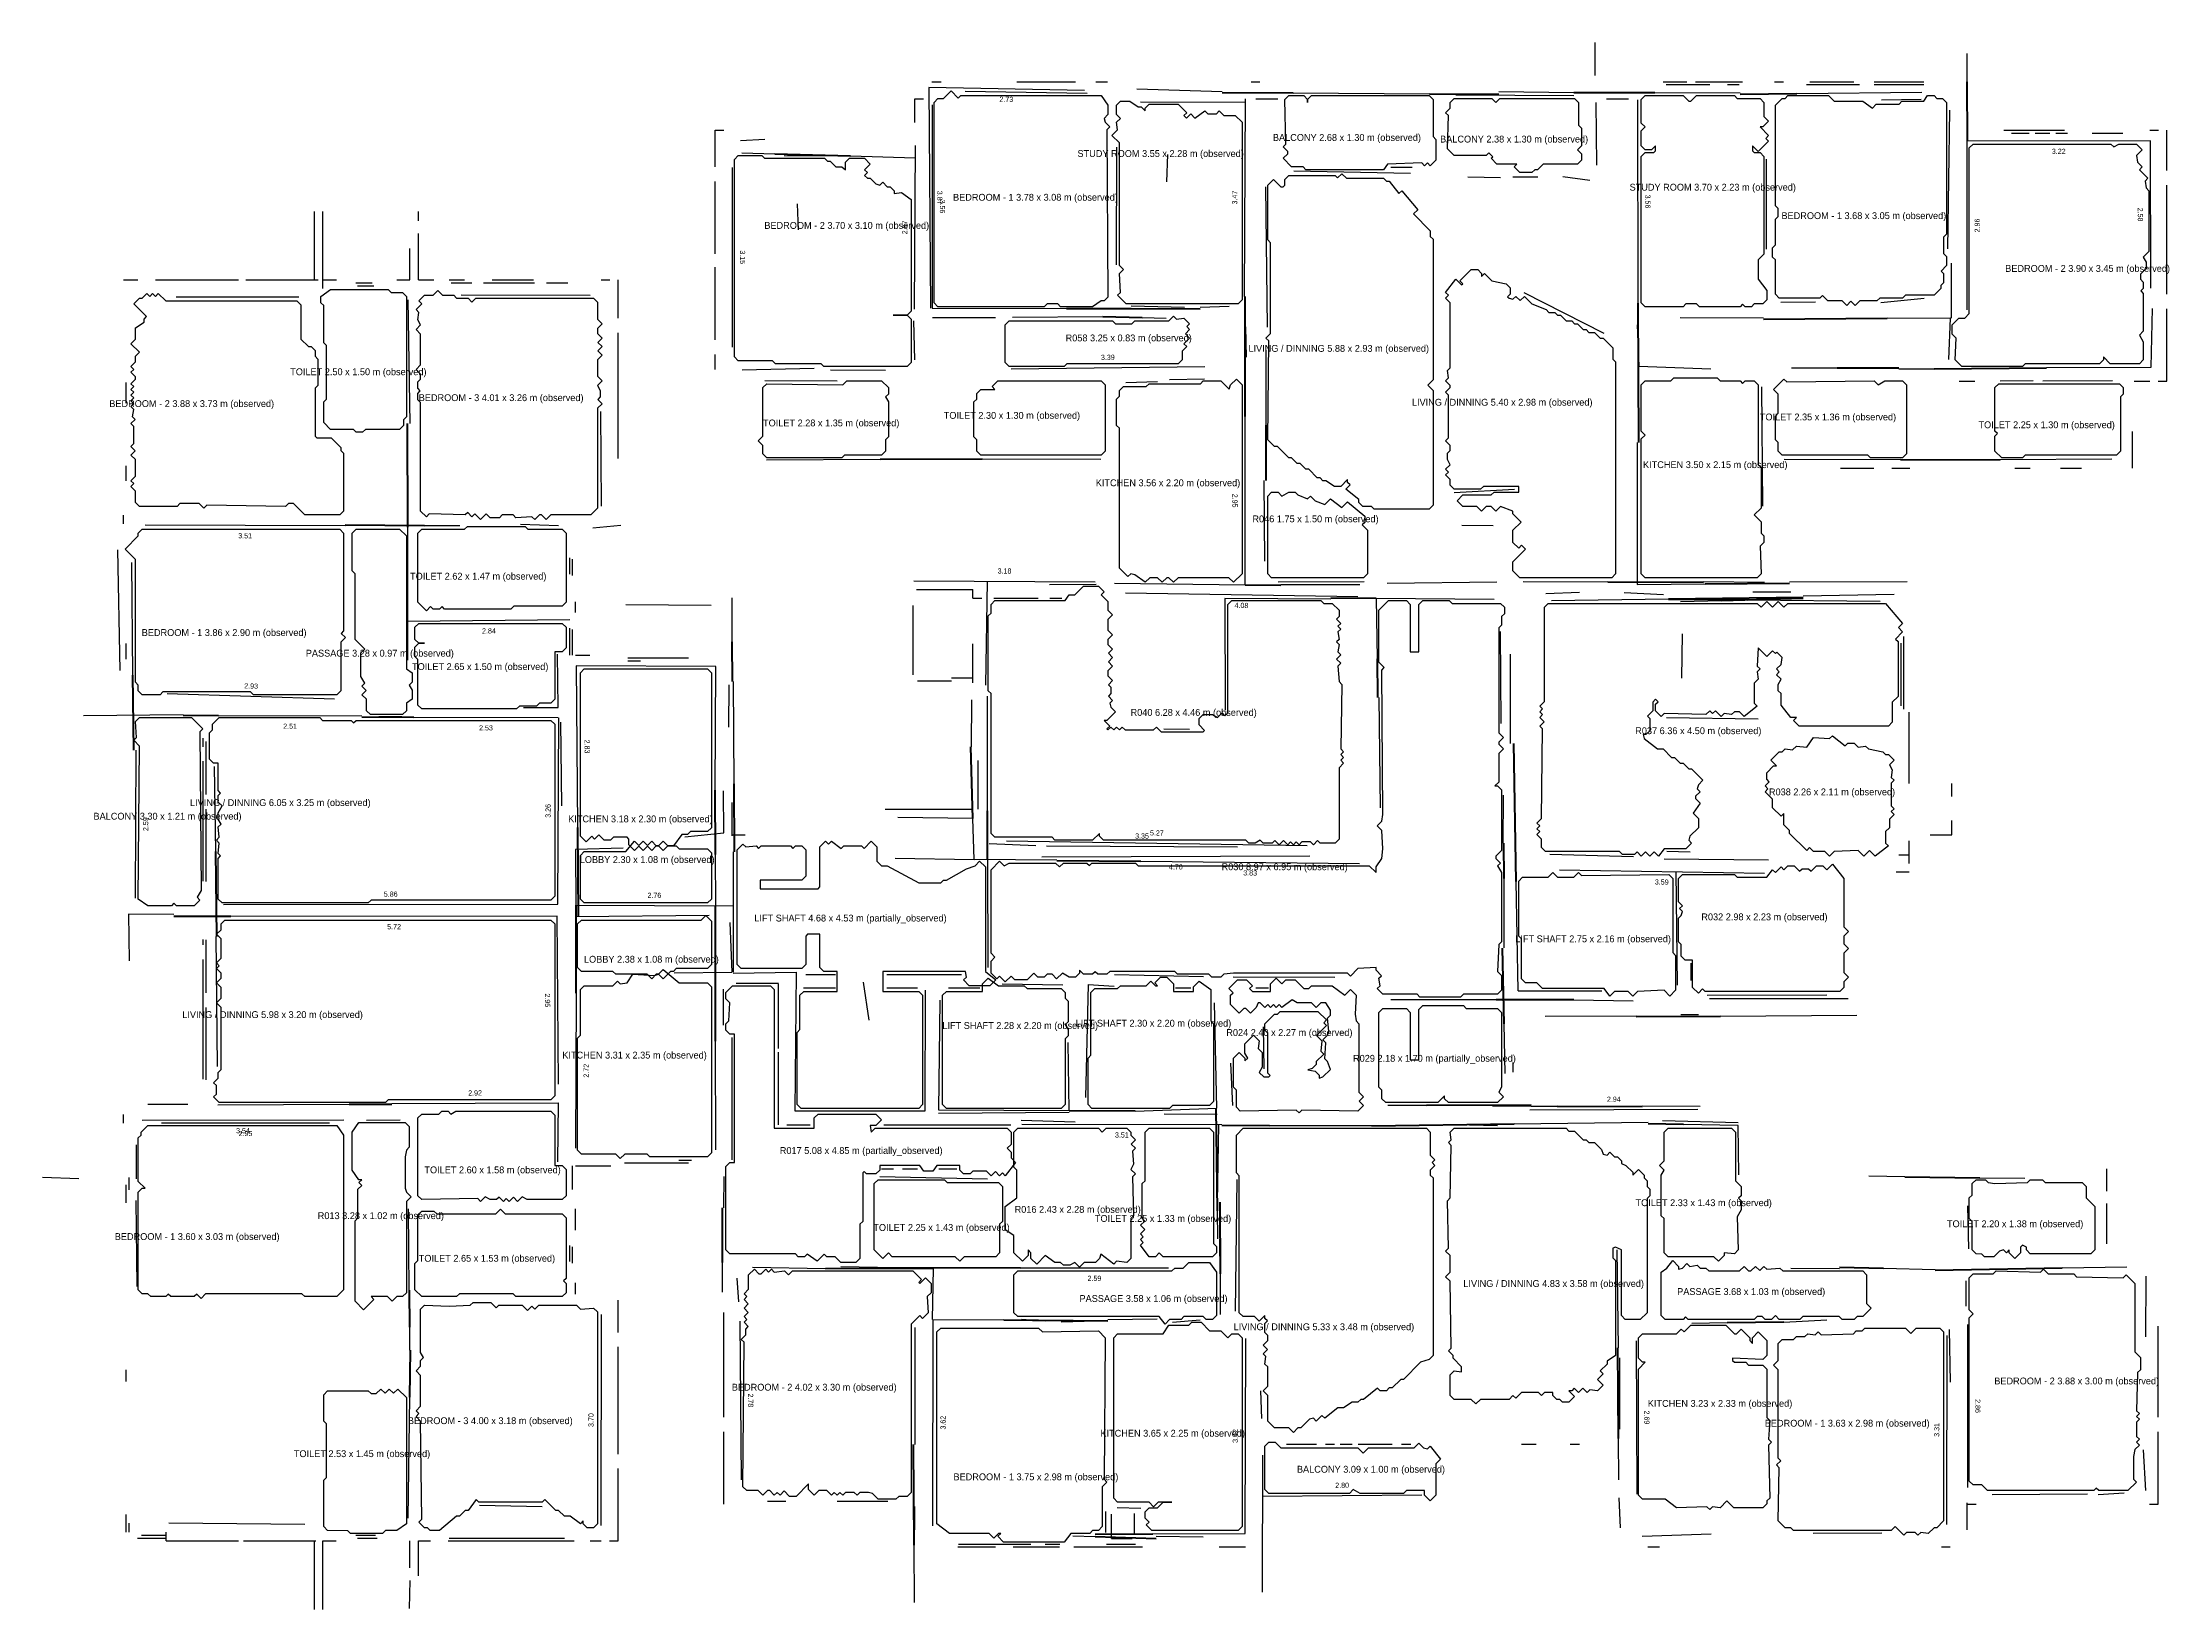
# Model space of a CAD drawing. Header units: metres. Extents: x -20.9 to 16.4, y -13.9 to 13.6.
import ezdxf
from ezdxf.enums import TextEntityAlignment as Align

# ---------------------------------------------------------------- set-up
doc = ezdxf.new("R2010")
doc.units = ezdxf.units.M
doc.linetypes.add('DASHED', pattern=[1.524, 1.27, -0.254])
for name, color, linetype in [('A-ANNO-DIM', 2, 'CONTINUOUS'), ('A-ANNO-TEXT', 3, 'CONTINUOUS'), ('A-OPENING-OBSERVED', 30, 'CONTINUOUS'), ('A-ROOM', 5, 'CONTINUOUS'), ('A-WALL-MODEL-DERIVED', 8, 'DASHED'), ('A-WALL-OBSERVED', 7, 'CONTINUOUS')]:
    doc.layers.add(name, color=color, linetype=linetype)

msp = doc.modelspace()

# ---------------------------------------------------------------- texts
at = {"layer": 'A-ANNO-DIM'}
for s, rotation, p in [('2.73', 358.7813, (-4.005, 12.611)), ('3.22', 0.0486, (14.445, 11.699)), ('3.87', -89.5736, (-5.171, 10.887)), ('3.56', -89.9179, (-5.125, 10.732)), ('3.47', 89.6609, (-0.001, 10.888)), ('3.56', -89.8281, (7.242, 10.819)), ('2.87', 89.7344, (-5.786, 10.365)), ('2.96', 89.9791, (13.015, 10.399)), ('2.58', 270.1234, (15.876, 10.59)), ('3.15', -89.9846, (-8.629, 9.842)), ('3.39', 0.7111, (-2.226, 8.089)), ('2.95', 270.0009, (0.003, 5.577)), ('3.51', 359.753, (-17.35, 4.961)), ('3.18', -0.2909, (-4.037, 4.344)), ('4.08', 359.0928, (0.117, 3.741)), ('2.84', 0.5244, (-13.076, 3.294)), ('2.93', -1.8049, (-17.245, 2.328)), ('2.51', 359.8182, (-16.562, 1.623)), ('2.53', 359.8316, (-13.128, 1.595)), ('2.83', -89.5934, (-11.354, 1.267)), ('2.59', 89.7938, (-19.093, -0.093)), ('3.26', 89.7112, (-12.04, 0.139)), ('3.35', -0.2942, (-1.627, -0.301)), ('5.27', -0.8535, (-1.366, -0.247)), ('4.70', 0.2556, (-1.033, -0.843)), ('3.83', 359.4182, (0.269, -0.948)), ('3.59', 359.0693, (7.485, -1.107)), ('5.86', 0.0961, (-14.798, -1.319)), ('2.76', -0.2137, (-10.175, -1.34)), ('5.72', 0.0573, (-14.738, -1.89)), ('2.95', 270.4265, (-12.048, -3.181)), ('2.72', 89.6909, (-11.372, -4.415)), ('2.92', 0.2894, (-13.319, -4.804)), ('2.94', 0.3015, (6.645, -4.914)), ('3.54', 0.0571, (-17.388, -5.465)), ('2.95', 0.0051, (-17.343, -5.515)), ('3.51', 359.9605, (-1.98, -5.54)), ('2.59', 359.9688, (-2.461, -8.053)), ('3.70', 89.9081, (-11.287, -10.537)), ('2.78', -89.4337, (-8.487, -10.192)), ('2.69', -89.7454, (7.225, -10.491)), ('2.86', -89.9508, (13.026, -10.291)), ('3.62', 89.8759, (-5.115, -10.582)), ('3.42', 89.7204, (0.008, -10.816)), ('3.31', 89.8685, (12.306, -10.71)), ('2.80', 0.5122, (1.882, -11.679))]:
    msp.add_text(s, height=0.09, rotation=rotation, dxfattribs=at).set_placement(p, align=Align.MIDDLE_CENTER)
at = {"layer": 'A-ANNO-TEXT'}
for s, p in [('BALCONY 2.68 x 1.30 m (observed)', (1.966, 11.941)), ('BALCONY 2.38 x 1.30 m (observed)', (4.897, 11.913)), ('STUDY ROOM 3.55 x 2.28 m (observed)', (-1.3, 11.66)), ('BEDROOM - 1 3.78 x 3.08 m (observed)', (-3.495, 10.893)), ('STUDY ROOM 3.70 x 2.23 m (observed)', (8.379, 11.07)), ('BEDROOM - 2 3.70 x 3.10 m (observed)', (-6.803, 10.4)), ('BEDROOM - 1 3.68 x 3.05 m (observed)', (11.028, 10.571)), ('BEDROOM - 2 3.90 x 3.45 m (observed)', (14.951, 9.646)), ('R058 3.25 x 0.83 m (observed)', (-1.86, 8.428)), ('LIVING / DINNING 5.88 x 2.93 m (observed)', (1.822, 8.245)), ('TOILET 2.50 x 1.50 m (observed)', (-15.365, 7.835)), ('BEDROOM - 2 3.88 x 3.73 m (observed)', (-18.287, 7.277)), ('BEDROOM - 3 4.01 x 3.26 m (observed)', (-12.862, 7.381)), ('TOILET 2.30 x 1.30 m (observed)', (-3.907, 7.071)), ('LIVING / DINNING 5.40 x 2.98 m (observed)', (4.688, 7.301)), ('TOILET 2.35 x 1.36 m (observed)', (10.399, 7.043)), ('TOILET 2.28 x 1.35 m (observed)', (-7.076, 6.938)), ('TOILET 2.25 x 1.30 m (observed)', (14.233, 6.906)), ('KITCHEN 3.50 x 2.15 m (observed)', (8.423, 6.207)), ('KITCHEN 3.56 x 2.20 m (observed)', (-1.171, 5.889)), ('R046 1.75 x 1.50 m (observed)', (1.415, 5.257)), ('TOILET 2.62 x 1.47 m (observed)', (-13.263, 4.252)), ('BEDROOM - 1 3.86 x 2.90 m (observed)', (-17.718, 3.265)), ('PASSAGE 3.28 x 0.97 m (observed)', (-14.989, 2.903)), ('TOILET 2.65 x 1.50 m (observed)', (-13.229, 2.668)), ('R040 6.28 x 4.46 m (observed)', (-0.721, 1.865)), ('R037 6.36 x 4.50 m (observed)', (8.126, 1.544)), ('R038 2.26 x 2.11 m (observed)', (10.47, 0.472)), ('BALCONY 3.30 x 1.21 m (observed)', (-18.711, 0.046)), ('LIVING / DINNING 6.05 x 3.25 m (observed)', (-16.733, 0.284)), ('KITCHEN 3.18 x 2.30 m (observed)', (-10.42, -0.001)), ('LOBBY 2.30 x 1.08 m (observed)', (-10.302, -0.714)), ('R030 8.97 x 6.95 m (observed)', (0.874, -0.84)), ('LIFT SHAFT 4.68 x 4.53 m (partially_observed)', (-6.737, -1.739)), ('R032 2.98 x 2.23 m (observed)', (9.285, -1.718)), ('LIFT SHAFT 2.75 x 2.16 m (observed)', (6.282, -2.103)), ('LOBBY 2.38 x 1.08 m (observed)', (-10.228, -2.461)), ('LIVING / DINNING 5.98 x 3.20 m (observed)', (-16.869, -3.431)), ('LIFT SHAFT 2.28 x 2.20 m (observed)', (-3.762, -3.622)), ('LIFT SHAFT 2.30 x 2.20 m (observed)', (-1.427, -3.582)), ('R024 2.40 x 2.27 m (observed)', (0.957, -3.745)), ('KITCHEN 3.31 x 2.35 m (observed)', (-10.523, -4.141)), ('R029 2.18 x 1.70 m (partially_observed)', (3.5, -4.197)), ('R017 5.08 x 4.85 m (partially_observed)', (-6.55, -5.813)), ('TOILET 2.60 x 1.58 m (observed)', (-13.012, -6.152)), ('TOILET 2.33 x 1.43 m (observed)', (8.22, -6.728)), ('R013 3.28 x 1.02 m (observed)', (-14.971, -6.955)), ('R016 2.43 x 2.28 m (observed)', (-2.754, -6.845)), ('TOILET 2.25 x 1.33 m (observed)', (-1.258, -7.004)), ('TOILET 2.20 x 1.38 m (observed)', (13.68, -7.097)), ('BEDROOM - 1 3.60 x 3.03 m (observed)', (-18.191, -7.321)), ('TOILET 2.25 x 1.43 m (observed)', (-5.142, -7.162)), ('TOILET 2.65 x 1.53 m (observed)', (-13.111, -7.702)), ('LIVING / DINNING 4.83 x 3.58 m (observed)', (5.59, -8.144)), ('PASSAGE 3.58 x 1.06 m (observed)', (-1.425, -8.407)), ('PASSAGE 3.68 x 1.03 m (observed)', (9.053, -8.285)), ('LIVING / DINNING 5.33 x 3.48 m (observed)', (1.562, -8.902)), ('BEDROOM - 2 4.02 x 3.30 m (observed)', (-7.373, -9.961)), ('BEDROOM - 2 3.88 x 3.00 m (observed)', (14.759, -9.852)), ('KITCHEN 3.23 x 2.33 m (observed)', (8.507, -10.245)), ('BEDROOM - 3 4.00 x 3.18 m (observed)', (-13.052, -10.548)), ('KITCHEN 3.65 x 2.25 m (observed)', (-1.089, -10.768)), ('BEDROOM - 1 3.63 x 2.98 m (observed)', (10.736, -10.592)), ('TOILET 2.53 x 1.45 m (observed)', (-15.301, -11.126)), ('BEDROOM - 1 3.75 x 2.98 m (observed)', (-3.487, -11.532)), ('BALCONY 3.09 x 1.00 m (observed)', (2.387, -11.399))]:
    msp.add_text(s, height=0.12, dxfattribs=at).set_placement(p, align=Align.MIDDLE_CENTER)

# ---------------------------------------------------------------- linework, layer by layer
at = {"layer": 'A-OPENING-OBSERVED', "lineweight": 50}
for p, q in [((1.025, 12.716), (-0.223, 12.723)), ((4.626, 12.697), (3.415, 12.703)), ((7.365, 12.721), (5.946, 12.723)), ((9.852, 12.706), (8.86, 12.695)), ((12.835, 12.915), (12.841, 11.878)), ((-6.737, 11.611), (-8.064, 11.647)), ((0.183, 7.051), (0.183, 9.153)), ((7.067, 9.036), (7.075, 6.596)), ((-2.948, 8.946), (-1.819, 8.943)), ((-2.948, 8.946), (-0.61, 8.941)), ((-1.625, 8.781), (-2.315, 8.798)), ((11.435, 8.767), (9.269, 8.749)), ((0.183, 7.051), (0.183, 8.094)), ((10.562, 7.904), (11.64, 7.903)), ((12.259, 7.889), (14.228, 7.903)), ((-14.498, 5.11), (-14.501, 6.927)), ((0.544, 6.898), (0.543, 5.931)), ((-6.215, 6.304), (-4.427, 6.312)), ((11.669, 6.299), (13.417, 6.294)), ((-14.207, 5.137), (-15.594, 5.145)), ((0.183, 4.103), (0.808, 4.096)), ((6.539, 4.154), (8.215, 4.147)), ((8.246, 4.117), (9.727, 4.13)), ((2.481, 3.862), (1.681, 3.869)), ((9.964, 3.88), (7.601, 3.847)), ((8.98, 3.833), (7.601, 3.846)), ((9.965, 3.864), (8.533, 3.823)), ((-8.816, 3.105), (-8.812, 2.408)), ((2.494, 2.805), (2.503, 2.127)), ((-19.322, 2.52), (-19.31, 1.203)), ((-17.817, 1.807), (-18.435, 1.809)), ((-14.393, 1.778), (-15.305, 1.781)), ((-4.593, 0.004), (-4.628, 1.263)), ((4.933, -1.101), (4.892, 1.32)), ((-9.105, -0.623), (-9.112, 0.504)), ((-8.784, 0.614), (-8.775, -0.578)), ((-4.341, 0.139), (-4.341, -0.716)), ((-11.524, -0.15), (-11.513, -1.717)), ((-17.871, -0.572), (-17.851, -2.06)), ((-1.646, -0.749), (-3.122, -0.734)), ((4.72, -1.043), (4.719, -0.424)), ((-17.599, -1.713), (-18.599, -1.714)), ((-11.555, -1.515), (-11.552, -3.054)), ((-9.102, -3.898), (-9.104, -1.524)), ((4.72, -3.594), (4.695, -2.264)), ((4.58, -3.168), (5.943, -3.167)), ((8.517, -3.462), (7.037, -3.471)), ((-15.529, -5.003), (-14.78, -5)), ((-2.904, -5.11), (-1.746, -5.115)), ((-0.305, -6.869), (-0.328, -5.073)), ((3.359, -5.016), (5.194, -5.012)), ((4.52, -5.022), (5.195, -5.025)), ((5.652, -5.036), (7.143, -5.042)), ((0.607, -5.378), (-0.226, -5.377)), ((4.899, -5.354), (2.401, -5.389)), ((7.864, -5.358), (7.248, -5.346)), ((13.059, -6.297), (11.744, -6.281)), ((-8.981, -7.776), (-8.982, -6.819)), ((-0.253, -7.976), (-0.256, -6.717)), ((-0.253, -7.976), (-0.255, -7.362)), ((-5.286, -7.878), (-7.173, -7.888)), ((-3.757, -7.872), (-6.264, -7.871)), ((-5.286, -7.878), (-6.264, -7.883)), ((11.374, -7.883), (10.599, -7.864)), ((14.504, -7.876), (12.279, -7.915)), ((-14.464, -8.908), (-14.47, -8.262)), ((-4.051, -8.783), (-3.046, -8.791)), ((-4.051, -8.783), (-2.225, -8.798)), ((8.633, -8.829), (9.627, -8.815)), ((-14.461, -10.135), (-14.449, -9.312)), ((6.726, -10.859), (6.717, -9.269)), ((-5.621, -12.732), (-5.632, -10.965)), ((-2.448, -12.534), (-1.439, -12.531)), ((-2.447, -12.579), (-1.379, -12.61))]:
    msp.add_line(p, q, dxfattribs=at)
at = {"layer": 'A-ROOM'}
for points in [[(-5.273, 9.045), (-5.273, 12.557), (-5.204, 12.626), (-5.104, 12.626), (-4.973, 12.757), (-4.848, 12.632), (-4.804, 12.676), (-2.342, 12.676), (-2.223, 12.507), (-2.223, 12.345), (-2.292, 12.276), (-2.273, 12.207), (-2.192, 12.126), (-2.242, 12.076), (-2.223, 9.145), (-2.292, 9.076), (-2.342, 9.076), (-2.492, 8.976), (-3.054, 8.976), (-3.104, 9.026), (-3.292, 9.026), (-3.342, 8.976), (-5.204, 8.976), (-5.273, 9.045)], [(-2.054, 12.076), (-2.073, 12.207), (-2.004, 12.276), (-2.073, 12.345), (-2.073, 12.507), (-2.004, 12.576), (-1.842, 12.576), (-1.692, 12.476), (-1.642, 12.476), (-1.573, 12.407), (-1.573, 12.457), (-1.504, 12.526), (-0.992, 12.526), (-0.842, 12.376), (-0.892, 12.326), (-0.848, 12.282), (-0.773, 12.357), (-0.698, 12.282), (-0.523, 12.407), (-0.473, 12.357), (-0.323, 12.357), (-0.273, 12.407), (-0.192, 12.326), (0.008, 12.326), (0.127, 12.207), (0.127, 9.095), (0.058, 9.026), (-1.904, 9.026), (-2.054, 9.176), (-2.004, 9.226), (-2.023, 9.557), (-1.954, 9.626), (-2.023, 9.695), (-2.023, 11.845), (-2.154, 11.976), (-2.054, 12.076)], [(0.896, 11.826), (0.877, 12.607), (0.946, 12.676), (1.208, 12.676), (1.277, 12.607), (1.277, 12.557), (1.277, 12.607), (1.346, 12.676), (3.408, 12.676), (3.477, 12.607), (3.477, 11.957), (3.527, 11.907), (3.527, 11.545), (3.427, 11.445), (3.377, 11.495), (3.327, 11.445), (3.277, 11.495), (2.677, 11.476), (2.608, 11.376), (1.246, 11.376), (1.196, 11.426), (0.996, 11.426), (0.846, 11.576), (0.927, 11.657), (0.927, 11.695), (0.846, 11.776), (0.896, 11.826)], [(3.746, 12.326), (3.696, 12.376), (3.777, 12.457), (3.777, 12.557), (3.846, 12.626), (4.508, 12.626), (4.577, 12.557), (4.646, 12.626), (5.958, 12.626), (6.027, 12.557), (6.027, 12.157), (6.077, 12.107), (6.077, 11.795), (6.008, 11.726), (6.077, 11.657), (6.077, 11.545), (6.008, 11.476), (5.408, 11.476), (5.308, 11.376), (5.258, 11.376), (5.208, 11.326), (4.996, 11.326), (4.896, 11.426), (4.946, 11.476), (4.596, 11.476), (4.496, 11.576), (4.521, 11.601), (4.452, 11.67), (4.408, 11.626), (3.846, 11.626), (3.727, 11.745), (3.746, 12.326)], [(7.127, 9.045), (7.127, 11.607), (7.196, 11.676), (7.346, 11.676), (7.377, 11.707), (7.377, 11.795), (7.308, 11.726), (7.196, 11.726), (7.127, 11.795), (7.127, 12.057), (7.196, 12.126), (7.127, 12.195), (7.127, 12.607), (7.196, 12.676), (7.858, 12.676), (7.958, 12.576), (7.996, 12.576), (8.096, 12.676), (8.758, 12.676), (8.808, 12.626), (9.208, 12.626), (9.277, 12.557), (9.277, 12.307), (9.358, 12.226), (9.258, 12.126), (9.208, 12.126), (9.358, 11.976), (9.308, 11.926), (9.358, 11.876), (9.177, 11.695), (9.077, 11.795), (9.077, 11.707), (9.108, 11.676), (9.208, 11.676), (9.277, 11.607), (9.277, 9.895), (9.177, 9.795), (9.177, 9.457), (9.327, 9.257), (9.327, 9.095), (9.258, 9.026), (9.108, 9.026), (9.058, 8.976), (8.946, 8.976), (8.902, 9.02), (8.858, 8.976), (8.146, 8.976), (8.096, 9.026), (7.908, 9.026), (7.858, 8.976), (7.196, 8.976), (7.127, 9.045)], [(10.302, 9.17), (10.258, 9.126), (9.546, 9.126), (9.477, 9.195), (9.477, 9.795), (9.427, 9.845), (9.427, 10.007), (9.477, 10.057), (9.477, 10.507), (9.527, 10.557), (9.527, 10.695), (9.477, 10.745), (9.477, 12.507), (9.596, 12.626), (9.646, 12.626), (9.696, 12.676), (10.408, 12.676), (10.508, 12.576), (11.008, 12.576), (11.177, 12.457), (11.246, 12.526), (11.646, 12.526), (11.696, 12.576), (12.077, 12.576), (12.146, 12.676), (12.258, 12.676), (12.308, 12.626), (12.408, 12.626), (12.477, 12.557), (12.477, 10.245), (12.427, 10.195), (12.427, 9.907), (12.477, 9.857), (12.477, 9.695), (12.383, 9.601), (12.427, 9.557), (12.427, 9.395), (12.377, 9.345), (12.377, 9.295), (12.258, 9.176), (11.758, 9.176), (11.708, 9.126), (11.308, 9.126), (11.258, 9.076), (10.958, 9.076), (10.877, 8.995), (10.802, 9.07), (10.727, 8.995), (10.646, 9.076), (10.396, 9.076), (10.302, 9.17)], [(-8.242, 11.576), (-7.192, 11.576), (-7.142, 11.526), (-7.092, 11.526), (-6.992, 11.426), (-6.892, 11.426), (-6.823, 11.376), (-6.823, 11.507), (-6.754, 11.576), (-6.492, 11.576), (-6.392, 11.476), (-6.492, 11.376), (-6.442, 11.326), (-6.492, 11.276), (-6.442, 11.226), (-6.392, 11.226), (-6.292, 11.126), (-6.223, 11.107), (-6.173, 11.157), (-6.092, 11.076), (-6.042, 11.076), (-5.973, 11.007), (-5.973, 10.957), (-5.842, 10.976), (-5.673, 10.857), (-5.673, 8.895), (-5.742, 8.826), (-5.992, 8.826), (-5.742, 8.826), (-5.673, 8.757), (-5.673, 7.995), (-5.742, 7.926), (-7.204, 7.926), (-7.254, 7.976), (-8.054, 7.976), (-8.104, 8.026), (-8.704, 8.026), (-8.773, 8.095), (-8.773, 11.557), (-8.704, 11.626), (-8.292, 11.626), (-8.242, 11.576)], [(12.646, 8.426), (12.577, 8.495), (12.577, 8.657), (12.696, 8.776), (12.796, 8.776), (12.877, 8.857), (12.877, 11.757), (12.946, 11.826), (15.358, 11.826), (15.408, 11.776), (15.496, 11.826), (15.808, 11.826), (15.908, 11.726), (15.808, 11.626), (15.827, 11.507), (15.908, 11.426), (15.858, 11.376), (16.008, 11.226), (15.958, 11.176), (15.977, 11.057), (16.027, 11.007), (16.027, 9.945), (15.927, 9.845), (15.977, 9.757), (15.977, 9.645), (15.877, 9.545), (15.877, 9.457), (15.927, 9.407), (15.927, 9.295), (15.883, 9.251), (15.927, 9.207), (15.927, 8.545), (15.858, 8.476), (15.927, 8.357), (15.927, 8.045), (15.858, 7.976), (15.346, 7.976), (15.227, 8.095), (15.227, 8.045), (15.158, 7.976), (13.858, 7.976), (13.808, 7.926), (12.746, 7.926), (12.627, 8.045), (12.646, 8.426)], [(0.596, 8.376), (0.546, 8.426), (0.627, 8.507), (0.627, 10.095), (0.577, 10.145), (0.577, 11.107), (0.677, 11.207), (0.808, 11.076), (0.846, 11.076), (0.877, 11.107), (0.877, 11.207), (0.946, 11.276), (1.758, 11.276), (1.802, 11.232), (1.877, 11.307), (1.958, 11.226), (2.608, 11.226), (2.658, 11.176), (2.708, 11.176), (2.877, 10.957), (2.927, 11.007), (3.208, 10.676), (3.133, 10.601), (3.427, 10.307), (3.427, 10.207), (3.477, 10.157), (3.477, 7.695), (3.383, 7.601), (3.477, 7.507), (3.477, 5.495), (3.408, 5.426), (2.446, 5.426), (2.396, 5.476), (2.246, 5.476), (2.177, 5.545), (2.174, 5.598), (1.946, 5.776), (2.021, 5.851), (1.977, 5.895), (1.977, 5.945), (1.858, 5.826), (1.746, 5.826), (1.596, 5.926), (1.546, 5.926), (1.496, 5.976), (1.446, 5.976), (1.296, 6.126), (1.246, 6.126), (1.146, 6.226), (1.096, 6.226), (0.996, 6.326), (0.946, 6.326), (0.746, 6.526), (0.696, 6.526), (0.577, 6.645), (0.596, 8.376)], [(3.746, 6.076), (3.696, 6.126), (3.777, 6.207), (3.727, 6.295), (3.727, 6.407), (3.777, 6.457), (3.777, 6.545), (3.696, 6.626), (3.746, 6.676), (3.746, 7.426), (3.696, 7.476), (3.777, 7.557), (3.777, 7.595), (3.696, 7.676), (3.746, 7.726), (3.727, 7.857), (3.777, 7.907), (3.777, 9.045), (3.696, 9.126), (3.746, 9.176), (3.696, 9.226), (3.877, 9.457), (3.977, 9.357), (3.996, 9.376), (3.946, 9.426), (4.146, 9.626), (4.258, 9.626), (4.327, 9.557), (4.327, 9.507), (4.377, 9.557), (4.508, 9.426), (4.758, 9.376), (4.827, 9.307), (4.827, 9.195), (4.783, 9.151), (4.808, 9.126), (4.877, 9.107), (4.927, 9.157), (5.002, 9.082), (5.077, 9.157), (5.208, 9.026), (5.458, 8.926), (5.508, 8.876), (5.608, 8.876), (5.658, 8.826), (5.708, 8.826), (5.808, 8.726), (5.908, 8.726), (5.958, 8.676), (6.008, 8.676), (6.108, 8.576), (6.158, 8.576), (6.208, 8.526), (6.308, 8.526), (6.408, 8.426), (6.458, 8.426), (6.627, 8.257), (6.627, 8.057), (6.677, 8.007), (6.677, 4.295), (6.608, 4.226), (4.996, 4.226), (4.877, 4.345), (4.877, 4.507), (5.096, 4.726), (5.027, 4.795), (4.977, 4.745), (4.877, 4.845), (4.877, 5.057), (5.021, 5.201), (4.877, 5.345), (4.877, 5.395), (4.658, 5.476), (4.577, 5.395), (4.496, 5.476), (4.408, 5.476), (4.327, 5.395), (4.246, 5.476), (3.996, 5.476), (3.896, 5.576), (3.996, 5.676), (4.496, 5.676), (4.546, 5.726), (4.977, 5.726), (4.977, 5.826), (4.358, 5.826), (4.308, 5.776), (3.846, 5.776), (3.777, 5.845), (3.777, 5.945), (3.696, 6.026), (3.746, 6.076)], [(-19.304, 6.576), (-19.304, 6.876), (-19.354, 6.926), (-19.279, 7.001), (-19.323, 7.045), (-19.304, 7.176), (-19.354, 7.226), (-19.304, 7.276), (-19.354, 7.326), (-19.304, 7.376), (-19.354, 7.426), (-19.304, 7.476), (-19.354, 7.526), (-19.304, 7.576), (-19.354, 7.626), (-19.273, 7.707), (-19.273, 7.745), (-19.354, 7.826), (-19.304, 7.876), (-19.354, 7.926), (-19.273, 8.007), (-19.273, 8.107), (-19.204, 8.176), (-19.354, 8.326), (-19.273, 8.407), (-19.273, 8.607), (-19.123, 8.707), (-19.123, 8.757), (-19.079, 8.801), (-19.304, 9.026), (-19.204, 9.126), (-19.154, 9.126), (-19.073, 9.207), (-19.023, 9.157), (-18.973, 9.207), (-18.923, 9.157), (-18.873, 9.207), (-18.742, 9.076), (-16.442, 9.076), (-16.373, 9.007), (-16.373, 8.407), (-16.242, 8.276), (-16.192, 8.276), (-16.123, 8.207), (-16.123, 8.107), (-16.073, 8.057), (-16.073, 7.595), (-16.123, 7.545), (-16.123, 6.707), (-16.092, 6.676), (-15.842, 6.676), (-15.673, 6.507), (-15.673, 6.457), (-15.623, 6.407), (-15.623, 5.395), (-15.692, 5.326), (-16.304, 5.326), (-16.504, 5.526), (-16.592, 5.526), (-16.642, 5.476), (-18.023, 5.495), (-18.073, 5.445), (-18.154, 5.526), (-18.492, 5.526), (-18.542, 5.476), (-19.204, 5.476), (-19.273, 5.545), (-19.273, 5.745), (-19.354, 5.826), (-19.304, 5.876), (-19.354, 5.926), (-19.273, 6.007), (-19.273, 6.295), (-19.354, 6.376), (-19.279, 6.451), (-19.354, 6.526), (-19.304, 6.576)], [(-15.451, 6.823), (-15.854, 6.826), (-15.973, 6.945), (-15.973, 7.307), (-15.923, 7.357), (-15.923, 8.295), (-15.973, 8.345), (-15.973, 8.995), (-16.023, 9.045), (-16.023, 9.157), (-15.854, 9.276), (-14.842, 9.276), (-14.792, 9.226), (-14.592, 9.226), (-14.523, 9.157), (-14.523, 7.045), (-14.573, 6.995), (-14.573, 6.895), (-14.642, 6.826), (-15.242, 6.826), (-15.292, 6.776), (-15.404, 6.776), (-15.451, 6.823)], [(-14.304, 8.876), (-14.354, 8.926), (-14.254, 9.026), (-14.304, 9.076), (-14.204, 9.176), (-14.054, 9.176), (-13.973, 9.257), (-13.892, 9.176), (-13.692, 9.176), (-13.642, 9.126), (-13.442, 9.126), (-13.373, 9.057), (-13.304, 9.126), (-11.242, 9.126), (-11.173, 9.057), (-11.173, 8.757), (-11.092, 8.676), (-11.173, 8.595), (-11.173, 8.507), (-11.092, 8.426), (-11.167, 8.351), (-11.092, 8.276), (-11.167, 8.201), (-11.092, 8.126), (-11.173, 8.045), (-11.173, 7.757), (-11.092, 7.676), (-11.173, 7.595), (-11.123, 7.507), (-11.123, 7.395), (-11.167, 7.351), (-11.092, 7.276), (-11.173, 7.195), (-11.173, 5.445), (-11.292, 5.326), (-11.992, 5.326), (-12.073, 5.245), (-12.154, 5.326), (-12.192, 5.326), (-12.273, 5.245), (-12.323, 5.295), (-12.604, 5.276), (-12.654, 5.326), (-12.842, 5.326), (-12.892, 5.276), (-13.054, 5.276), (-13.123, 5.345), (-13.223, 5.245), (-13.323, 5.345), (-13.373, 5.295), (-13.448, 5.37), (-13.492, 5.326), (-14.123, 5.345), (-14.173, 5.295), (-14.273, 5.395), (-14.273, 7.295), (-14.323, 7.345), (-14.323, 7.457), (-14.279, 7.501), (-14.323, 7.545), (-14.323, 7.657), (-14.273, 7.707), (-14.273, 7.795), (-14.354, 7.876), (-14.273, 7.957), (-14.273, 8.495), (-14.354, 8.576), (-14.273, 8.657), (-14.323, 8.745), (-14.304, 8.876)], [(-4.023, 7.995), (-4.023, 8.657), (-3.954, 8.726), (-2.142, 8.726), (-2.092, 8.676), (-1.804, 8.676), (-1.754, 8.726), (-1.154, 8.726), (-1.073, 8.807), (-1.023, 8.757), (-0.892, 8.776), (-0.792, 8.676), (-0.842, 8.626), (-0.792, 8.576), (-0.867, 8.501), (-0.792, 8.426), (-0.892, 8.326), (-0.842, 8.276), (-0.923, 8.195), (-0.923, 8.045), (-0.992, 7.976), (-2.942, 7.976), (-2.992, 7.926), (-3.954, 7.926), (-4.023, 7.995)], [(-8.273, 6.395), (-8.273, 6.545), (-8.354, 6.626), (-8.273, 6.707), (-8.273, 7.557), (-8.204, 7.626), (-6.873, 7.607), (-6.804, 7.676), (-6.192, 7.676), (-6.073, 7.557), (-6.073, 7.445), (-6.123, 7.395), (-6.073, 7.307), (-6.073, 6.695), (-6.123, 6.645), (-6.123, 6.445), (-6.192, 6.376), (-6.842, 6.376), (-6.892, 6.326), (-8.204, 6.326), (-8.273, 6.395)], [(-4.523, 6.445), (-4.523, 6.645), (-4.573, 6.695), (-4.573, 7.307), (-4.523, 7.357), (-4.523, 7.457), (-4.454, 7.526), (-4.204, 7.526), (-4.254, 7.576), (-4.154, 7.676), (-2.342, 7.676), (-2.273, 7.607), (-2.273, 6.445), (-2.342, 6.376), (-4.454, 6.376), (-4.523, 6.445)], [(-2.073, 6.895), (-2.073, 7.357), (-2.023, 7.407), (-2.023, 7.507), (-1.954, 7.576), (-1.554, 7.576), (-1.504, 7.626), (-0.604, 7.626), (-0.554, 7.676), (-0.242, 7.676), (-0.098, 7.532), (-0.073, 7.607), (0.027, 7.707), (0.127, 7.607), (0.127, 4.295), (-0.023, 4.145), (-0.104, 4.226), (-0.992, 4.226), (-1.073, 4.145), (-1.154, 4.226), (-1.192, 4.226), (-1.273, 4.145), (-1.354, 4.226), (-1.492, 4.226), (-1.573, 4.145), (-1.754, 4.276), (-1.823, 4.295), (-1.873, 4.245), (-2.023, 4.395), (-2.023, 6.845), (-2.073, 6.895)], [(7.127, 4.295), (7.127, 6.657), (7.196, 6.726), (7.127, 6.795), (7.127, 7.607), (7.196, 7.676), (7.646, 7.676), (7.696, 7.726), (8.458, 7.726), (8.508, 7.676), (8.858, 7.676), (8.902, 7.632), (8.946, 7.676), (9.108, 7.676), (9.177, 7.607), (9.177, 6.207), (9.227, 6.157), (9.227, 5.445), (9.108, 5.326), (9.227, 5.207), (9.227, 5.007), (9.277, 4.957), (9.277, 4.845), (9.208, 4.776), (9.227, 4.295), (9.158, 4.226), (7.196, 4.226), (7.127, 4.295)], [(9.477, 6.645), (9.477, 7.057), (9.527, 7.107), (9.527, 7.445), (9.446, 7.526), (9.627, 7.707), (9.677, 7.657), (11.208, 7.676), (11.277, 7.607), (11.396, 7.676), (11.708, 7.676), (11.777, 7.607), (11.777, 6.395), (11.708, 6.326), (11.146, 6.326), (11.096, 6.376), (9.596, 6.376), (9.527, 6.445), (9.527, 6.595), (9.477, 6.645)], [(13.371, 6.751), (13.327, 6.795), (13.327, 7.557), (13.396, 7.626), (15.508, 7.626), (15.577, 7.557), (15.577, 7.445), (15.527, 7.395), (15.527, 6.445), (15.458, 6.376), (13.858, 6.376), (13.808, 6.326), (13.446, 6.326), (13.327, 6.445), (13.327, 6.707), (13.371, 6.751)], [(0.577, 4.295), (0.577, 5.657), (0.646, 5.726), (0.758, 5.726), (0.827, 5.657), (0.946, 5.726), (1.058, 5.726), (1.108, 5.676), (1.277, 5.607), (1.327, 5.657), (1.408, 5.576), (1.577, 5.507), (1.677, 5.607), (1.877, 5.457), (1.977, 5.557), (2.277, 5.307), (2.277, 5.195), (2.233, 5.151), (2.327, 5.057), (2.327, 4.295), (2.258, 4.226), (0.646, 4.226), (0.577, 4.295)], [(-19.223, 2.245), (-19.223, 2.345), (-19.273, 2.395), (-19.273, 4.545), (-19.454, 4.726), (-19.223, 4.957), (-19.223, 5.007), (-19.154, 5.076), (-15.692, 5.076), (-15.623, 5.007), (-15.623, 3.295), (-15.667, 3.251), (-15.592, 3.176), (-15.673, 3.095), (-15.673, 2.245), (-15.742, 2.176), (-17.204, 2.176), (-17.254, 2.226), (-18.792, 2.226), (-18.842, 2.176), (-19.154, 2.176), (-19.223, 2.245)], [(-15.423, 3.145), (-15.423, 4.295), (-15.473, 4.345), (-15.473, 5.007), (-15.404, 5.076), (-14.642, 5.076), (-14.523, 4.957), (-14.523, 2.626), (-14.423, 2.557), (-14.423, 2.395), (-14.473, 2.345), (-14.423, 2.257), (-14.423, 2.095), (-14.523, 2.026), (-14.523, 1.895), (-14.592, 1.826), (-15.154, 1.826), (-15.223, 1.895), (-15.223, 2.095), (-15.304, 2.176), (-15.229, 2.251), (-15.304, 2.326), (-15.254, 2.376), (-15.323, 2.495), (-15.323, 2.907), (-15.254, 2.976), (-15.423, 3.145)], [(-14.173, 3.645), (-14.323, 3.795), (-14.323, 5.007), (-14.254, 5.076), (-13.504, 5.076), (-13.454, 5.126), (-12.442, 5.126), (-12.392, 5.076), (-11.792, 5.076), (-11.723, 5.007), (-11.723, 3.795), (-11.792, 3.726), (-12.642, 3.726), (-12.692, 3.676), (-13.854, 3.676), (-13.898, 3.72), (-13.942, 3.676), (-14.054, 3.676), (-14.098, 3.72), (-14.173, 3.645)], [(-2.973, 3.826), (-2.904, 3.926), (-2.804, 3.926), (-2.654, 4.076), (-2.392, 4.076), (-2.292, 3.976), (-2.342, 3.926), (-2.223, 3.807), (-2.223, 3.657), (-2.142, 3.576), (-2.223, 3.495), (-2.223, 3.307), (-2.142, 3.226), (-2.223, 3.145), (-2.223, 3.057), (-2.142, 2.976), (-2.217, 2.901), (-2.142, 2.826), (-2.217, 2.751), (-2.142, 2.676), (-2.223, 2.595), (-2.223, 2.507), (-2.142, 2.426), (-2.217, 2.351), (-2.173, 2.307), (-2.173, 2.195), (-2.217, 2.151), (-2.142, 2.076), (-2.192, 2.026), (-2.173, 1.957), (-2.092, 1.876), (-2.242, 1.726), (-2.292, 1.726), (-2.192, 1.626), (-2.242, 1.576), (-2.223, 1.557), (-2.173, 1.607), (-2.123, 1.557), (-2.073, 1.607), (-2.023, 1.557), (-1.973, 1.607), (-1.923, 1.557), (-1.423, 1.557), (-1.373, 1.607), (-1.292, 1.526), (-0.554, 1.526), (-0.529, 1.551), (-0.623, 1.645), (-0.623, 1.757), (-0.554, 1.826), (-0.392, 1.826), (-0.304, 1.776), (-0.223, 1.857), (-0.173, 1.807), (-0.123, 1.857), (-0.123, 3.757), (-0.054, 3.826), (1.508, 3.826), (1.558, 3.776), (1.708, 3.776), (1.827, 3.657), (1.827, 3.545), (1.783, 3.501), (1.858, 3.426), (1.808, 3.376), (1.858, 3.326), (1.808, 3.276), (1.827, 3.145), (1.783, 3.101), (1.827, 3.057), (1.808, 2.926), (1.858, 2.876), (1.783, 2.801), (1.858, 2.726), (1.808, 2.676), (1.827, 2.407), (1.877, 2.357), (1.858, 1.226), (1.908, 1.176), (1.858, 1.126), (1.908, 1.076), (1.858, 1.026), (1.908, 0.976), (1.827, 0.895), (1.827, -0.355), (1.758, -0.424), (1.496, -0.424), (1.452, -0.38), (1.377, -0.455), (1.327, -0.405), (1.177, -0.405), (1.127, -0.455), (1.077, -0.405), (1.027, -0.455), (0.977, -0.405), (0.927, -0.455), (0.852, -0.38), (0.777, -0.455), (0.702, -0.38), (0.658, -0.424), (0.496, -0.424), (0.446, -0.374), (0.358, -0.424), (0.246, -0.424), (0.196, -0.374), (-2.304, -0.374), (-2.373, -0.305), (-2.373, -0.255), (-2.492, -0.374), (-3.154, -0.374), (-3.204, -0.324), (-4.204, -0.324), (-4.273, -0.255), (-4.273, 2.195), (-4.323, 2.245), (-4.323, 3.557), (-4.273, 3.607), (-4.273, 3.757), (-4.204, 3.826), (-2.973, 3.826)], [(-4.204, -2.424), (-4.273, -2.355), (-4.273, -0.893), (-4.123, -0.743), (-4.042, -0.824), (-3.954, -0.774), (-3.142, -0.774), (-3.073, -0.843), (-3.004, -0.774), (-2.592, -0.774), (-2.548, -0.818), (-2.504, -0.774), (-1.742, -0.774), (-1.692, -0.824), (2.358, -0.824), (2.477, -0.943), (2.477, -0.843), (2.577, -0.693), (2.596, -0.524), (2.577, -0.205), (2.496, -0.124), (2.577, -0.043), (2.596, 0.076), (2.577, 2.607), (2.621, 2.651), (2.527, 2.745), (2.527, 3.657), (2.696, 3.826), (3.008, 3.826), (3.077, 3.757), (3.077, 2.926), (3.227, 2.926), (3.227, 3.757), (3.296, 3.826), (3.758, 3.826), (3.808, 3.776), (4.658, 3.776), (4.727, 3.707), (4.727, 3.595), (4.677, 3.545), (4.677, 3.395), (4.627, 3.345), (4.627, 1.507), (4.708, 1.426), (4.627, 1.345), (4.627, 1.307), (4.708, 1.226), (4.627, 1.145), (4.627, 0.645), (4.558, 0.576), (4.608, 0.576), (4.677, 0.507), (4.677, -0.555), (4.577, -0.655), (4.577, -0.693), (4.658, -0.774), (4.608, -0.824), (4.677, -0.943), (4.677, -2.155), (4.627, -2.205), (4.608, -2.674), (4.677, -2.743), (4.677, -3.005), (4.608, -3.074), (4.008, -3.074), (3.958, -3.124), (3.246, -3.124), (3.196, -3.074), (2.596, -3.074), (2.496, -2.974), (2.546, -2.924), (2.527, -2.793), (2.571, -2.749), (2.477, -2.655), (2.477, -2.605), (2.158, -2.624), (2.027, -2.755), (1.977, -2.705), (-0.023, -2.705), (-0.192, -2.724), (-0.242, -2.774), (-0.404, -2.774), (-0.454, -2.724), (-1.004, -2.724), (-1.054, -2.674), (-2.192, -2.674), (-2.242, -2.724), (-2.404, -2.724), (-2.448, -2.68), (-2.492, -2.724), (-2.654, -2.724), (-2.723, -2.655), (-2.723, -2.705), (-2.792, -2.774), (-2.904, -2.774), (-3.023, -2.705), (-3.123, -2.805), (-3.204, -2.724), (-3.292, -2.724), (-3.342, -2.774), (-3.454, -2.774), (-3.523, -2.705), (-3.642, -2.824), (-3.854, -2.824), (-3.923, -2.755), (-4.023, -2.855), (-4.123, -2.755), (-4.173, -2.805), (-4.273, -2.705), (-4.273, -2.493), (-4.204, -2.424)], [(5.346, -0.224), (5.296, -0.174), (5.346, -0.124), (5.296, -0.074), (5.377, 0.007), (5.396, 1.576), (5.346, 1.626), (5.421, 1.701), (5.346, 1.776), (5.396, 1.826), (5.346, 1.876), (5.396, 1.926), (5.346, 1.976), (5.427, 2.057), (5.427, 3.707), (5.496, 3.776), (9.158, 3.776), (9.227, 3.707), (9.327, 3.807), (9.427, 3.707), (9.527, 3.807), (9.627, 3.707), (9.696, 3.776), (11.408, 3.776), (11.708, 3.426), (11.633, 3.351), (11.708, 3.276), (11.583, 3.151), (11.627, 3.107), (11.627, 2.145), (11.527, 2.045), (11.527, 1.695), (11.458, 1.626), (9.896, 1.626), (9.796, 1.726), (9.846, 1.776), (9.746, 1.776), (9.577, 1.995), (9.577, 2.195), (9.527, 2.245), (9.527, 2.357), (9.577, 2.445), (9.496, 2.526), (9.546, 2.576), (9.496, 2.626), (9.577, 2.707), (9.596, 2.826), (9.502, 2.92), (9.477, 2.895), (9.427, 2.945), (9.327, 2.845), (9.177, 2.995), (9.158, 2.676), (9.208, 2.626), (9.158, 2.576), (9.177, 2.445), (9.108, 2.376), (9.108, 2.026), (9.158, 1.976), (8.927, 1.795), (8.846, 1.876), (8.758, 1.876), (8.708, 1.826), (8.577, 1.845), (8.527, 1.795), (8.427, 1.895), (8.377, 1.845), (8.327, 1.895), (8.258, 1.826), (7.527, 1.845), (7.477, 1.795), (7.377, 1.895), (7.377, 2.007), (7.421, 2.051), (7.377, 2.095), (7.327, 2.045), (7.327, 1.895), (7.233, 1.801), (7.277, 1.757), (7.277, 1.545), (7.208, 1.476), (7.158, 1.476), (7.177, 1.407), (7.408, 1.226), (7.508, 1.226), (7.658, 1.076), (7.708, 1.076), (7.808, 0.976), (7.858, 0.976), (7.958, 0.876), (8.008, 0.876), (8.208, 0.676), (8.127, 0.595), (8.108, 0.526), (8.158, 0.476), (8.077, 0.395), (8.077, 0.357), (8.158, 0.276), (8.033, 0.101), (8.127, 0.007), (8.127, -0.155), (7.977, -0.305), (7.958, -0.374), (8.008, -0.424), (7.908, -0.524), (7.527, -0.524), (7.427, -0.655), (7.352, -0.58), (7.277, -0.655), (7.202, -0.58), (7.127, -0.655), (7.052, -0.58), (7.008, -0.624), (6.796, -0.624), (6.746, -0.574), (5.446, -0.574), (5.377, -0.505), (5.377, -0.355), (5.296, -0.274), (5.346, -0.224)], [(-14.323, 1.995), (-14.323, 2.795), (-14.373, 2.845), (-14.373, 3.007), (-14.304, 3.076), (-14.204, 3.076), (-14.304, 3.076), (-14.373, 3.145), (-14.373, 3.357), (-14.304, 3.426), (-11.792, 3.426), (-11.723, 3.357), (-11.723, 2.995), (-11.792, 2.926), (-11.923, 2.926), (-11.923, 2.095), (-11.992, 2.026), (-12.192, 2.026), (-12.242, 1.976), (-12.542, 1.976), (-12.592, 1.926), (-14.254, 1.926), (-14.323, 1.995)], [(-11.273, -0.305), (-11.373, -0.405), (-11.473, -0.305), (-11.473, 2.557), (-11.404, 2.626), (-9.242, 2.626), (-9.173, 2.557), (-9.173, -0.155), (-9.242, -0.224), (-9.542, -0.224), (-9.592, -0.274), (-9.692, -0.274), (-9.842, -0.474), (-9.942, -0.474), (-10.023, -0.555), (-10.104, -0.474), (-10.142, -0.474), (-10.223, -0.555), (-10.298, -0.48), (-10.373, -0.555), (-10.448, -0.48), (-10.523, -0.555), (-10.623, -0.455), (-10.623, -0.355), (-10.654, -0.324), (-10.892, -0.324), (-10.942, -0.374), (-11.054, -0.374), (-11.148, -0.28), (-11.223, -0.355), (-11.273, -0.305)], [(-19.254, 1.426), (-19.273, 1.707), (-19.204, 1.776), (-18.292, 1.776), (-18.092, 1.576), (-18.142, 1.526), (-18.123, -1.255), (-18.192, -1.374), (-18.142, -1.424), (-18.242, -1.524), (-18.554, -1.524), (-18.598, -1.48), (-18.642, -1.524), (-19.054, -1.524), (-19.223, -1.405), (-19.204, 1.276), (-19.304, 1.376), (-19.254, 1.426)], [(-17.823, -1.405), (-17.823, -0.693), (-17.779, -0.649), (-17.823, -0.605), (-17.804, -0.424), (-17.854, -0.374), (-17.804, -0.324), (-17.823, -0.143), (-17.773, -0.093), (-17.823, -0.005), (-17.823, 0.107), (-17.754, 0.226), (-17.823, 0.295), (-17.823, 0.407), (-17.779, 0.451), (-17.823, 0.495), (-17.823, 0.976), (-17.904, 0.976), (-17.973, 1.045), (-17.973, 1.507), (-17.923, 1.557), (-17.923, 1.657), (-17.804, 1.776), (-16.042, 1.776), (-15.992, 1.726), (-15.492, 1.726), (-15.448, 1.682), (-15.404, 1.726), (-11.992, 1.726), (-11.923, 1.657), (-11.923, -1.355), (-11.992, -1.424), (-15.142, -1.424), (-15.192, -1.474), (-17.754, -1.474), (-17.823, -1.405)], [(9.346, 0.526), (9.296, 0.576), (9.371, 0.651), (9.327, 0.695), (9.327, 0.807), (9.446, 0.926), (9.496, 0.926), (9.396, 1.026), (9.546, 1.176), (9.596, 1.176), (9.646, 1.226), (9.777, 1.207), (9.846, 1.276), (10.027, 1.257), (10.146, 1.426), (10.427, 1.407), (10.477, 1.457), (10.702, 1.282), (10.746, 1.326), (10.858, 1.326), (10.927, 1.257), (11.058, 1.276), (11.108, 1.226), (11.358, 1.176), (11.408, 1.126), (11.458, 1.126), (11.558, 1.026), (11.477, 0.945), (11.527, 0.857), (11.508, 0.726), (11.558, 0.676), (11.508, 0.626), (11.508, 0.226), (11.558, 0.176), (11.508, 0.126), (11.558, 0.076), (11.477, -0.005), (11.477, -0.155), (11.408, -0.224), (11.408, -0.424), (11.458, -0.474), (11.227, -0.655), (11.127, -0.555), (11.027, -0.655), (10.927, -0.555), (10.508, -0.574), (10.427, -0.655), (10.346, -0.574), (10.146, -0.574), (10.077, -0.505), (10.027, -0.555), (9.727, -0.255), (9.727, -0.205), (9.627, -0.105), (9.627, 0.095), (9.577, 0.045), (9.427, 0.195), (9.427, 0.345), (9.296, 0.476), (9.346, 0.526)], [(-11.473, -1.405), (-11.473, -0.643), (-11.404, -0.574), (-10.673, -0.574), (-10.523, -0.393), (-10.448, -0.468), (-10.373, -0.393), (-10.298, -0.468), (-10.223, -0.393), (-10.142, -0.474), (-10.104, -0.474), (-10.023, -0.393), (-9.942, -0.474), (-9.792, -0.474), (-9.742, -0.524), (-9.242, -0.524), (-9.173, -0.593), (-9.173, -1.405), (-9.242, -1.474), (-11.404, -1.474), (-11.473, -1.405)], [(-8.573, -0.493), (-8.392, -0.474), (-8.348, -0.518), (-8.304, -0.474), (-7.792, -0.474), (-7.748, -0.518), (-7.704, -0.474), (-7.592, -0.474), (-7.523, -0.543), (-7.523, -1.005), (-7.592, -1.074), (-8.323, -1.074), (-8.323, -1.224), (-7.304, -1.224), (-7.273, -1.193), (-7.273, -0.493), (-7.173, -0.393), (-7.123, -0.443), (-7.073, -0.393), (-6.898, -0.518), (-6.854, -0.474), (-6.542, -0.474), (-6.498, -0.518), (-6.373, -0.393), (-6.273, -0.493), (-6.273, -0.743), (-6.192, -0.824), (-6.092, -0.824), (-5.542, -1.124), (-5.154, -1.124), (-5.104, -1.074), (-5.054, -1.074), (-4.704, -0.874), (-4.554, -0.824), (-4.473, -0.743), (-4.373, -0.843), (-4.373, -2.674), (-4.192, -2.824), (-4.292, -2.924), (-4.654, -2.924), (-4.754, -2.824), (-4.704, -2.774), (-4.723, -2.674), (-6.173, -2.674), (-6.173, -3.024), (-5.542, -3.024), (-5.473, -3.093), (-5.473, -5.005), (-5.542, -5.074), (-7.604, -5.074), (-7.673, -5.005), (-7.673, -3.743), (-7.623, -3.693), (-7.623, -3.093), (-7.554, -3.024), (-6.973, -3.024), (-6.973, -2.674), (-7.204, -2.674), (-7.273, -2.605), (-7.273, -2.024), (-7.492, -2.024), (-7.523, -2.055), (-7.523, -2.555), (-7.592, -2.624), (-8.654, -2.624), (-8.723, -2.555), (-8.723, -0.543), (-8.623, -0.443), (-8.573, -0.493)], [(6.077, -0.993), (7.608, -0.974), (7.677, -1.043), (7.677, -2.343), (7.727, -2.393), (7.727, -3.005), (7.627, -3.105), (7.527, -3.005), (7.058, -3.024), (6.977, -3.105), (6.896, -3.024), (6.658, -3.024), (6.577, -3.105), (6.477, -2.974), (5.396, -2.974), (5.296, -2.874), (5.096, -2.874), (5.027, -2.805), (5.027, -2.105), (4.977, -2.055), (4.977, -1.093), (5.046, -1.024), (5.496, -1.024), (5.577, -0.943), (5.658, -1.024), (5.946, -1.024), (6.027, -0.943), (6.077, -0.993)], [(7.777, -2.155), (7.777, -1.743), (7.827, -1.693), (7.846, -1.624), (7.796, -1.574), (7.846, -1.524), (7.777, -1.455), (7.777, -1.043), (7.846, -0.974), (8.758, -0.974), (8.808, -1.024), (9.327, -1.024), (9.427, -0.893), (9.477, -0.943), (9.577, -0.843), (9.627, -0.893), (9.696, -0.824), (9.808, -0.824), (9.902, -0.918), (9.946, -0.874), (10.058, -0.874), (10.102, -0.918), (10.196, -0.824), (10.308, -0.824), (10.377, -0.893), (10.477, -0.793), (10.677, -1.043), (10.677, -1.893), (10.758, -1.974), (10.677, -2.055), (10.677, -2.193), (10.758, -2.274), (10.677, -2.355), (10.677, -2.693), (10.758, -2.774), (10.677, -2.855), (10.677, -2.955), (10.608, -3.024), (8.246, -3.024), (8.202, -2.98), (8.127, -3.055), (8.027, -2.955), (8.027, -2.474), (7.896, -2.474), (7.827, -2.405), (7.827, -2.205), (7.777, -2.155)], [(-17.904, -4.874), (-17.854, -4.824), (-17.854, -4.674), (-17.904, -4.624), (-17.823, -4.543), (-17.823, -4.443), (-17.773, -4.393), (-17.773, -3.305), (-17.854, -3.224), (-17.773, -3.143), (-17.773, -2.955), (-17.854, -2.874), (-17.773, -2.793), (-17.773, -2.705), (-17.854, -2.624), (-17.804, -2.574), (-17.854, -2.524), (-17.773, -2.443), (-17.773, -2.105), (-17.854, -2.024), (-17.773, -1.943), (-17.773, -1.843), (-17.704, -1.774), (-11.992, -1.774), (-11.923, -1.843), (-11.923, -4.855), (-11.992, -4.924), (-14.842, -4.924), (-14.892, -4.974), (-17.804, -4.974), (-17.904, -4.874)], [(-10.304, -2.724), (-10.854, -2.724), (-10.904, -2.674), (-11.454, -2.674), (-11.523, -2.605), (-11.523, -1.843), (-11.454, -1.774), (-9.354, -1.774), (-9.273, -1.693), (-9.173, -1.793), (-9.173, -2.555), (-9.242, -2.624), (-9.792, -2.624), (-9.842, -2.674), (-9.892, -2.674), (-10.023, -2.805), (-10.104, -2.724), (-10.142, -2.724), (-10.223, -2.805), (-10.304, -2.724)], [(-10.773, -5.955), (-10.854, -5.874), (-11.454, -5.874), (-11.523, -5.805), (-11.523, -3.843), (-11.473, -3.793), (-11.473, -2.993), (-11.404, -2.924), (-10.904, -2.924), (-10.823, -2.843), (-10.773, -2.893), (-10.654, -2.874), (-10.554, -2.724), (-10.173, -2.743), (-10.104, -2.724), (-10.023, -2.643), (-9.742, -2.874), (-9.242, -2.874), (-9.173, -2.943), (-9.173, -5.855), (-9.242, -5.924), (-10.254, -5.924), (-10.304, -5.874), (-10.692, -5.874), (-10.773, -5.955)], [(-8.854, -3.224), (-8.923, -3.155), (-8.923, -3.043), (-8.804, -2.924), (-8.142, -2.924), (-8.073, -2.993), (-8.073, -5.424), (-7.373, -5.424), (-7.373, -5.243), (-7.304, -5.174), (-6.292, -5.174), (-6.192, -5.274), (-6.292, -5.374), (-6.392, -5.374), (-6.373, -5.493), (-6.304, -5.424), (-3.992, -5.424), (-3.923, -5.493), (-3.923, -5.705), (-3.992, -5.774), (-3.923, -5.843), (-3.923, -5.943), (-3.842, -6.024), (-4.023, -6.255), (-4.073, -6.205), (-4.123, -6.255), (-4.198, -6.18), (-4.273, -6.255), (-4.354, -6.174), (-4.592, -6.174), (-4.642, -6.224), (-4.754, -6.224), (-4.823, -6.155), (-4.823, -6.074), (-5.223, -6.074), (-5.292, -6.174), (-5.454, -6.174), (-5.523, -6.074), (-6.223, -6.074), (-6.223, -6.155), (-6.292, -6.224), (-6.454, -6.224), (-6.498, -6.18), (-6.523, -6.205), (-6.523, -7.055), (-6.573, -7.105), (-6.573, -7.705), (-6.642, -7.774), (-6.904, -7.774), (-7.004, -7.674), (-7.154, -7.674), (-7.198, -7.63), (-7.323, -7.755), (-7.498, -7.63), (-7.542, -7.674), (-7.654, -7.674), (-7.704, -7.624), (-8.854, -7.624), (-8.923, -7.555), (-8.923, -6.093), (-8.854, -6.024), (-8.773, -6.024), (-8.773, -3.774), (-8.854, -3.774), (-8.923, -3.705), (-8.923, -3.593), (-8.873, -3.543), (-8.854, -3.224)], [(-5.123, -5.005), (-5.123, -3.093), (-5.054, -3.024), (-4.423, -3.024), (-4.423, -2.893), (-4.323, -2.793), (-4.142, -2.924), (-3.692, -2.924), (-3.642, -2.974), (-3.042, -2.974), (-2.973, -3.043), (-2.973, -3.143), (-2.923, -3.193), (-2.923, -3.555), (-2.973, -3.605), (-2.923, -3.693), (-2.923, -3.805), (-2.973, -3.855), (-2.973, -5.005), (-3.042, -5.074), (-5.054, -5.074), (-5.123, -5.005)], [(-2.573, -5.005), (-2.573, -4.193), (-2.523, -4.143), (-2.523, -3.043), (-2.454, -2.974), (-2.054, -2.974), (-2.004, -2.924), (-1.554, -2.924), (-1.473, -2.843), (-1.392, -2.924), (-1.354, -2.924), (-1.404, -2.874), (-1.304, -2.774), (-1.192, -2.774), (-1.073, -2.893), (-1.073, -3.024), (-0.723, -3.024), (-0.723, -2.943), (-0.623, -2.843), (-0.423, -2.993), (-0.423, -3.543), (-0.373, -3.593), (-0.373, -4.955), (-0.442, -5.024), (-1.092, -5.024), (-1.142, -5.074), (-2.504, -5.074), (-2.573, -5.005)], [(-0.029, -3.049), (-0.104, -2.974), (0.046, -2.824), (0.208, -2.824), (0.308, -2.924), (0.258, -2.974), (0.308, -3.024), (0.627, -3.024), (0.627, -2.893), (0.727, -2.793), (0.827, -2.893), (0.896, -2.824), (1.058, -2.824), (1.208, -2.974), (1.296, -2.974), (1.346, -2.924), (1.708, -2.924), (1.927, -3.093), (2.027, -2.993), (2.127, -3.093), (2.108, -3.424), (2.127, -3.543), (2.177, -3.593), (2.177, -4.793), (2.258, -4.874), (2.183, -4.949), (2.258, -5.024), (2.158, -5.124), (1.177, -5.105), (1.127, -5.155), (1.077, -5.105), (0.096, -5.124), (0.027, -5.055), (0.027, -4.755), (-0.023, -4.705), (-0.023, -4.193), (0.077, -4.093), (0.177, -4.193), (0.177, -4.243), (0.227, -4.193), (0.177, -4.105), (0.177, -3.943), (0.327, -3.793), (0.427, -3.893), (0.408, -4.024), (0.477, -4.093), (0.477, -4.355), (0.427, -4.443), (0.508, -4.524), (0.596, -4.524), (0.621, -4.499), (0.577, -4.455), (0.577, -3.755), (0.527, -3.705), (0.527, -3.593), (0.696, -3.424), (0.746, -3.424), (0.796, -3.374), (1.458, -3.374), (1.608, -3.524), (1.558, -3.574), (1.608, -3.624), (1.433, -3.799), (1.527, -3.893), (1.508, -4.074), (1.558, -4.124), (1.427, -4.255), (1.427, -4.305), (1.358, -4.374), (1.283, -4.399), (1.408, -4.424), (1.477, -4.493), (1.477, -4.543), (1.546, -4.524), (1.677, -4.393), (1.627, -4.255), (1.577, -4.205), (1.596, -3.924), (1.546, -3.874), (1.627, -3.793), (1.646, -3.724), (1.627, -3.493), (1.677, -3.443), (1.677, -3.355), (1.596, -3.224), (1.508, -3.224), (1.427, -3.305), (1.346, -3.224), (1.096, -3.224), (1.008, -3.174), (0.827, -3.305), (0.777, -3.255), (0.727, -3.305), (0.677, -3.255), (0.627, -3.305), (0.577, -3.255), (0.527, -3.305), (0.446, -3.224), (0.408, -3.224), (0.377, -3.305), (0.277, -3.405), (0.196, -3.324), (0.158, -3.324), (0.077, -3.405), (-0.073, -3.255), (-0.073, -3.093), (-0.029, -3.049)], [(2.527, -4.705), (2.527, -3.393), (2.596, -3.324), (3.008, -3.324), (3.077, -3.393), (3.077, -4.224), (3.227, -4.224), (3.227, -3.343), (3.296, -3.274), (4.008, -3.274), (4.058, -3.324), (4.608, -3.324), (4.677, -3.393), (4.677, -4.705), (4.627, -4.793), (4.708, -4.874), (4.608, -4.974), (3.746, -4.974), (3.677, -4.905), (3.677, -4.855), (3.558, -4.974), (2.646, -4.974), (2.577, -4.905), (2.577, -4.755), (2.527, -4.705)], [(-14.323, -6.605), (-14.323, -5.243), (-14.254, -5.174), (-13.954, -5.174), (-13.904, -5.124), (-13.792, -5.124), (-13.742, -5.174), (-13.654, -5.124), (-11.992, -5.124), (-11.923, -5.193), (-11.923, -6.074), (-11.792, -6.074), (-11.723, -6.143), (-11.723, -6.605), (-11.792, -6.674), (-12.404, -6.674), (-12.492, -6.624), (-12.573, -6.705), (-12.648, -6.63), (-12.723, -6.705), (-12.773, -6.655), (-12.823, -6.705), (-12.898, -6.63), (-12.942, -6.674), (-13.054, -6.674), (-13.142, -6.624), (-13.223, -6.705), (-13.273, -6.655), (-14.254, -6.674), (-14.323, -6.605)], [(-19.104, -6.474), (-19.223, -6.355), (-19.223, -5.593), (-19.173, -5.543), (-19.173, -5.493), (-19.054, -5.374), (-15.742, -5.374), (-15.623, -5.543), (-15.623, -8.255), (-15.742, -8.374), (-16.304, -8.374), (-16.354, -8.324), (-18.042, -8.324), (-18.123, -8.405), (-18.198, -8.33), (-18.242, -8.374), (-18.654, -8.374), (-18.698, -8.33), (-18.742, -8.374), (-19.004, -8.374), (-19.054, -8.324), (-19.154, -8.324), (-19.223, -8.255), (-19.223, -6.543), (-19.154, -6.474), (-19.104, -6.474)], [(-15.423, -8.455), (-15.423, -7.043), (-15.373, -6.993), (-15.373, -6.493), (-15.304, -6.424), (-15.354, -6.374), (-15.304, -6.324), (-15.354, -6.324), (-15.473, -6.155), (-15.473, -5.493), (-15.354, -5.324), (-14.542, -5.324), (-14.473, -5.393), (-14.473, -5.755), (-14.523, -5.805), (-14.542, -5.924), (-14.542, -6.474), (-14.523, -6.543), (-14.442, -6.624), (-14.523, -6.705), (-14.523, -8.305), (-14.592, -8.374), (-14.692, -8.374), (-14.773, -8.455), (-14.854, -8.374), (-15.142, -8.374), (-15.092, -8.424), (-15.273, -8.605), (-15.423, -8.455)], [(-3.873, -6.105), (-3.873, -5.493), (-3.804, -5.424), (-2.392, -5.424), (-2.323, -5.493), (-2.254, -5.424), (-1.892, -5.424), (-1.823, -5.493), (-1.823, -5.543), (-1.742, -5.624), (-1.817, -5.699), (-1.742, -5.774), (-1.792, -5.824), (-1.773, -6.055), (-1.823, -6.143), (-1.742, -6.224), (-1.792, -6.274), (-1.773, -6.955), (-1.823, -7.005), (-1.823, -7.705), (-1.892, -7.774), (-2.073, -7.755), (-2.123, -7.805), (-2.348, -7.63), (-2.373, -7.705), (-2.442, -7.774), (-2.642, -7.774), (-2.723, -7.855), (-2.804, -7.774), (-2.892, -7.824), (-3.004, -7.824), (-3.054, -7.774), (-3.154, -7.774), (-3.323, -7.655), (-3.473, -7.805), (-3.573, -7.705), (-3.573, -7.605), (-3.623, -7.555), (-3.623, -7.655), (-3.723, -7.755), (-3.873, -7.605), (-3.873, -7.305), (-4.023, -7.205), (-4.023, -6.793), (-3.823, -6.643), (-3.823, -6.155), (-3.873, -6.105)], [(-1.604, -7.424), (-1.654, -7.374), (-1.604, -7.324), (-1.654, -7.274), (-1.579, -7.199), (-1.654, -7.124), (-1.579, -7.049), (-1.623, -7.005), (-1.623, -6.393), (-1.573, -6.343), (-1.573, -5.493), (-1.504, -5.424), (-0.442, -5.424), (-0.373, -5.493), (-0.373, -7.443), (-0.323, -7.493), (-0.323, -7.605), (-0.392, -7.674), (-1.254, -7.674), (-1.323, -7.605), (-1.392, -7.674), (-1.504, -7.674), (-1.654, -7.474), (-1.604, -7.424)], [(0.027, -6.205), (0.027, -5.543), (0.146, -5.424), (3.358, -5.424), (3.427, -5.493), (3.427, -5.893), (3.508, -5.974), (3.458, -6.024), (3.508, -6.074), (3.427, -6.155), (3.427, -6.243), (3.477, -6.293), (3.477, -9.405), (3.408, -9.474), (3.258, -9.524), (2.958, -9.824), (2.908, -9.824), (2.758, -9.974), (2.708, -9.974), (2.658, -10.024), (2.546, -10.024), (2.502, -9.98), (2.258, -10.174), (2.208, -10.174), (2.158, -10.224), (2.058, -10.224), (1.908, -10.324), (1.808, -10.324), (1.577, -10.505), (1.527, -10.455), (1.427, -10.555), (1.377, -10.505), (1.308, -10.524), (1.158, -10.674), (1.108, -10.674), (1.027, -10.755), (0.946, -10.674), (0.696, -10.674), (0.577, -10.555), (0.577, -10.105), (0.496, -10.024), (0.577, -9.943), (0.577, -9.605), (0.527, -9.555), (0.546, -9.424), (0.496, -9.374), (0.571, -9.299), (0.496, -9.224), (0.577, -9.143), (0.577, -9.055), (0.527, -9.005), (0.527, -8.843), (0.571, -8.799), (0.527, -8.755), (0.527, -8.705), (0.427, -8.805), (0.346, -8.724), (0.146, -8.724), (0.077, -8.655), (0.077, -6.255), (0.027, -6.205)], [(3.746, -7.524), (3.727, -6.693), (3.777, -6.643), (3.796, -5.724), (3.746, -5.674), (3.796, -5.624), (3.777, -5.493), (3.846, -5.424), (5.808, -5.424), (5.858, -5.474), (5.958, -5.474), (6.108, -5.624), (6.158, -5.624), (6.208, -5.674), (6.308, -5.674), (6.427, -5.793), (6.458, -5.874), (6.527, -5.893), (6.577, -5.843), (6.658, -5.924), (6.708, -5.924), (6.777, -5.993), (6.777, -6.043), (6.858, -6.074), (6.977, -6.193), (6.977, -6.243), (7.077, -6.143), (7.177, -6.243), (7.177, -6.293), (7.227, -6.343), (7.227, -6.443), (7.277, -6.493), (7.277, -6.605), (7.227, -6.655), (7.227, -8.655), (7.108, -8.774), (6.846, -8.774), (6.777, -8.705), (6.777, -7.555), (6.677, -7.505), (6.627, -7.524), (6.627, -7.693), (6.677, -7.743), (6.677, -9.405), (6.527, -9.505), (6.527, -9.555), (6.408, -9.674), (6.458, -9.724), (6.358, -9.824), (6.458, -9.924), (6.358, -10.024), (6.227, -10.005), (6.177, -10.055), (6.102, -9.98), (6.027, -10.055), (5.952, -9.98), (5.908, -10.024), (5.858, -10.024), (5.958, -10.124), (5.858, -10.224), (5.746, -10.224), (5.696, -10.174), (5.646, -10.174), (5.577, -10.105), (5.577, -10.055), (5.427, -10.055), (5.377, -10.105), (5.327, -10.055), (5.027, -10.055), (4.927, -10.155), (4.877, -10.105), (4.808, -10.174), (4.308, -10.174), (4.227, -10.255), (4.146, -10.174), (3.846, -10.174), (3.777, -10.105), (3.777, -9.743), (3.846, -9.674), (3.977, -9.693), (3.977, -9.605), (3.827, -9.455), (3.827, -9.405), (3.746, -9.324), (3.796, -9.274), (3.777, -8.105), (3.696, -8.024), (3.777, -7.943), (3.777, -7.655), (3.696, -7.574), (3.746, -7.524)], [(7.477, -6.955), (7.477, -6.243), (7.527, -6.155), (7.446, -6.074), (7.527, -5.993), (7.527, -5.493), (7.596, -5.424), (8.708, -5.424), (8.777, -5.493), (8.777, -6.343), (8.877, -6.443), (8.877, -6.605), (8.833, -6.649), (8.877, -6.693), (8.877, -6.855), (8.808, -6.974), (8.827, -7.555), (8.758, -7.624), (8.577, -7.605), (8.577, -7.655), (8.477, -7.755), (8.396, -7.674), (7.596, -7.674), (7.527, -7.605), (7.527, -7.005), (7.477, -6.955)], [(-6.073, -7.605), (-6.173, -7.705), (-6.323, -7.555), (-6.323, -6.393), (-6.254, -6.324), (-5.092, -6.324), (-5.042, -6.374), (-4.142, -6.374), (-4.073, -6.443), (-4.073, -7.055), (-4.123, -7.105), (-4.123, -7.605), (-4.192, -7.674), (-4.742, -7.674), (-4.823, -7.755), (-4.904, -7.674), (-6.004, -7.674), (-6.073, -7.605)], [(13.099, -7.627), (12.996, -7.624), (12.927, -7.555), (12.927, -7.055), (12.877, -7.005), (12.877, -6.643), (12.927, -6.593), (12.927, -6.393), (12.996, -6.324), (13.158, -6.324), (13.208, -6.374), (13.327, -6.393), (13.896, -6.374), (13.946, -6.324), (14.158, -6.324), (14.208, -6.374), (14.858, -6.374), (14.927, -6.443), (14.927, -6.643), (15.077, -6.793), (15.077, -7.555), (15.008, -7.624), (13.946, -7.624), (13.877, -7.555), (13.877, -7.505), (13.808, -7.474), (13.777, -7.505), (13.777, -7.605), (13.677, -7.705), (13.577, -7.605), (13.577, -7.555), (13.527, -7.605), (13.477, -7.555), (13.408, -7.574), (13.308, -7.674), (13.146, -7.674), (13.099, -7.627)], [(-14.254, -8.374), (-14.373, -8.255), (-14.373, -7.793), (-14.323, -7.743), (-14.323, -6.943), (-14.254, -6.874), (-14.042, -6.874), (-13.992, -6.924), (-12.954, -6.924), (-12.873, -6.843), (-12.792, -6.924), (-11.792, -6.924), (-11.723, -6.993), (-11.723, -8.055), (-11.767, -8.099), (-11.723, -8.143), (-11.723, -8.305), (-11.792, -8.374), (-12.604, -8.374), (-12.654, -8.324), (-13.592, -8.324), (-13.642, -8.374), (-14.254, -8.374)], [(-1.223, -8.855), (-1.323, -8.724), (-3.804, -8.724), (-3.873, -8.655), (-3.873, -7.993), (-3.804, -7.924), (-1.104, -7.924), (-1.054, -7.874), (-0.904, -7.874), (-0.804, -7.774), (-0.442, -7.774), (-0.323, -7.943), (-0.323, -8.705), (-0.392, -8.774), (-0.504, -8.774), (-0.554, -8.724), (-0.892, -8.724), (-0.942, -8.774), (-1.142, -8.774), (-1.223, -8.855)], [(7.477, -8.705), (7.477, -7.943), (7.577, -7.874), (7.677, -7.743), (7.777, -7.843), (7.777, -7.893), (7.846, -7.874), (7.927, -7.793), (7.977, -7.843), (8.108, -7.824), (8.158, -7.874), (8.258, -7.874), (8.308, -7.924), (8.846, -7.924), (8.927, -7.843), (9.008, -7.924), (9.046, -7.924), (9.127, -7.843), (9.202, -7.918), (9.277, -7.843), (9.327, -7.893), (9.558, -7.874), (9.608, -7.924), (11.008, -7.924), (11.077, -7.993), (11.077, -8.493), (11.158, -8.574), (11.008, -8.724), (10.908, -8.724), (10.858, -8.774), (10.646, -8.774), (10.596, -8.724), (9.958, -8.724), (9.908, -8.774), (9.546, -8.774), (9.477, -8.705), (9.408, -8.774), (9.296, -8.774), (9.246, -8.724), (9.158, -8.724), (9.108, -8.774), (7.946, -8.774), (7.902, -8.73), (7.858, -8.774), (7.546, -8.774), (7.477, -8.705)], [(-8.604, -9.174), (-8.654, -9.124), (-8.573, -9.043), (-8.573, -8.943), (-8.529, -8.899), (-8.604, -8.824), (-8.554, -8.774), (-8.604, -8.724), (-8.529, -8.649), (-8.604, -8.574), (-8.529, -8.499), (-8.604, -8.424), (-8.554, -8.374), (-8.604, -8.324), (-8.523, -8.243), (-8.523, -7.993), (-8.423, -7.893), (-8.342, -7.974), (-8.304, -7.974), (-8.223, -7.893), (-8.173, -7.943), (-8.123, -7.893), (-8.073, -7.943), (-7.892, -7.924), (-7.823, -7.993), (-7.754, -7.924), (-5.642, -7.924), (-5.492, -8.074), (-5.542, -8.124), (-5.523, -8.143), (-5.423, -8.043), (-5.323, -8.143), (-5.323, -8.305), (-5.392, -8.374), (-5.373, -8.655), (-5.473, -8.755), (-5.523, -8.705), (-5.673, -8.855), (-5.673, -11.805), (-5.742, -11.874), (-5.892, -11.874), (-5.942, -11.924), (-6.254, -11.924), (-6.354, -11.824), (-6.423, -11.805), (-6.573, -11.805), (-6.623, -11.855), (-6.673, -11.805), (-6.823, -11.805), (-6.873, -11.855), (-6.923, -11.805), (-6.973, -11.855), (-7.023, -11.805), (-7.073, -11.855), (-7.154, -11.774), (-7.292, -11.774), (-7.373, -11.855), (-7.473, -11.755), (-7.473, -11.655), (-7.692, -11.874), (-7.804, -11.874), (-7.898, -11.78), (-7.973, -11.855), (-8.023, -11.805), (-8.073, -11.855), (-8.154, -11.774), (-8.192, -11.774), (-8.273, -11.855), (-8.354, -11.774), (-8.554, -11.774), (-8.623, -11.705), (-8.604, -9.174)], [(12.946, -8.674), (12.877, -8.605), (12.877, -8.043), (12.946, -7.974), (13.296, -7.974), (13.346, -7.924), (14.127, -7.943), (14.177, -7.893), (14.258, -7.974), (14.708, -7.974), (14.758, -8.024), (15.577, -8.043), (15.627, -7.993), (15.777, -8.143), (15.777, -9.343), (15.877, -9.443), (15.877, -9.655), (15.827, -9.705), (15.808, -10.374), (15.858, -10.424), (15.808, -10.474), (15.858, -10.524), (15.808, -10.574), (15.808, -10.824), (15.858, -10.874), (15.808, -10.924), (15.858, -10.974), (15.777, -11.055), (15.758, -11.174), (15.758, -11.574), (15.808, -11.624), (15.658, -11.774), (15.146, -11.774), (15.102, -11.73), (15.058, -11.774), (13.196, -11.774), (13.096, -11.674), (12.946, -11.674), (12.877, -11.605), (12.877, -8.743), (12.946, -8.674)], [(-14.304, -10.424), (-14.354, -10.374), (-14.273, -10.293), (-14.273, -9.755), (-14.354, -9.674), (-14.273, -9.593), (-14.273, -9.493), (-14.223, -9.443), (-14.273, -9.355), (-14.273, -8.593), (-14.204, -8.524), (-13.773, -8.543), (-13.404, -8.524), (-13.354, -8.474), (-13.042, -8.474), (-12.948, -8.568), (-12.904, -8.524), (-12.492, -8.524), (-12.398, -8.618), (-12.323, -8.543), (-12.273, -8.593), (-12.204, -8.524), (-11.542, -8.524), (-11.473, -8.593), (-11.242, -8.574), (-11.173, -8.643), (-11.173, -12.355), (-11.242, -12.424), (-11.354, -12.424), (-11.423, -12.355), (-11.423, -12.305), (-11.473, -12.355), (-11.654, -12.224), (-11.754, -12.224), (-11.854, -12.124), (-11.904, -12.124), (-12.098, -11.93), (-12.142, -11.974), (-13.254, -11.974), (-13.298, -11.93), (-13.442, -12.124), (-13.492, -12.124), (-13.592, -12.224), (-13.642, -12.224), (-13.942, -12.474), (-14.104, -12.474), (-14.154, -12.424), (-14.204, -12.424), (-14.304, -12.324), (-14.254, -12.274), (-14.273, -10.555), (-14.354, -10.474), (-14.304, -10.424)], [(-4.154, -12.574), (-4.104, -12.524), (-4.142, -12.524), (-4.223, -12.605), (-4.304, -12.524), (-5.004, -12.524), (-5.223, -12.355), (-5.223, -8.993), (-5.154, -8.924), (-3.442, -8.924), (-3.373, -8.993), (-2.392, -8.974), (-2.273, -9.093), (-2.292, -11.574), (-2.242, -11.624), (-2.323, -11.705), (-2.323, -12.405), (-2.392, -12.474), (-2.492, -12.474), (-2.542, -12.524), (-2.873, -12.524), (-2.992, -12.674), (-4.054, -12.674), (-4.154, -12.574)], [(-2.123, -11.905), (-2.123, -9.093), (-2.054, -9.024), (-1.254, -9.024), (-1.154, -8.874), (-0.804, -8.874), (-0.754, -8.824), (-0.592, -8.824), (-0.442, -8.974), (-0.242, -8.974), (-0.123, -9.093), (-0.054, -9.024), (0.058, -9.024), (0.127, -9.093), (0.127, -12.405), (0.058, -12.474), (-1.454, -12.474), (-1.554, -12.374), (-1.504, -12.324), (-1.573, -12.255), (-1.573, -12.143), (-1.504, -12.074), (-1.354, -12.074), (-1.254, -11.974), (-1.104, -11.974), (-1.342, -11.974), (-1.423, -12.055), (-1.504, -11.974), (-2.054, -11.974), (-2.123, -11.905)], [(7.077, -11.855), (7.077, -9.643), (7.196, -9.524), (7.146, -9.524), (7.077, -9.455), (7.077, -9.093), (7.146, -9.024), (7.746, -9.024), (7.827, -8.943), (7.877, -8.993), (7.996, -8.874), (8.608, -8.874), (8.758, -9.024), (8.796, -9.024), (8.877, -8.943), (9.027, -9.093), (9.027, -9.143), (9.077, -9.193), (9.077, -9.093), (9.177, -8.993), (9.327, -9.143), (9.327, -9.405), (9.258, -9.474), (8.727, -9.455), (8.727, -9.493), (8.758, -9.524), (8.958, -9.524), (9.008, -9.574), (9.258, -9.574), (9.327, -9.643), (9.327, -10.493), (9.377, -10.543), (9.358, -10.874), (9.408, -10.924), (9.358, -10.974), (9.377, -11.905), (9.327, -11.955), (9.327, -12.005), (9.258, -12.074), (8.746, -12.074), (8.627, -11.955), (8.508, -12.074), (8.377, -12.055), (8.327, -12.105), (8.277, -12.055), (7.746, -12.074), (7.546, -11.924), (7.146, -11.924), (7.077, -11.855)], [(9.527, -11.205), (9.527, -9.655), (9.446, -9.574), (9.527, -9.493), (9.527, -9.193), (9.596, -9.124), (9.796, -9.124), (9.846, -9.074), (9.996, -9.074), (10.046, -9.024), (10.177, -9.043), (10.227, -8.993), (10.277, -9.043), (10.846, -9.024), (10.896, -8.974), (10.996, -8.974), (11.046, -8.924), (11.758, -8.924), (11.852, -9.018), (11.946, -8.924), (12.358, -8.924), (12.427, -8.993), (12.427, -12.305), (12.308, -12.424), (12.258, -12.424), (12.158, -12.524), (12.027, -12.505), (11.977, -12.555), (11.927, -12.505), (11.777, -12.505), (11.727, -12.555), (11.577, -12.405), (11.508, -12.474), (9.796, -12.474), (9.746, -12.424), (9.646, -12.424), (9.527, -12.305), (9.546, -11.374), (9.496, -11.324), (9.571, -11.249), (9.527, -11.205)], [(-15.551, -12.477), (-15.904, -12.474), (-15.973, -12.405), (-15.973, -11.593), (-15.923, -11.543), (-15.923, -10.605), (-15.973, -10.555), (-15.973, -10.093), (-15.904, -10.024), (-15.192, -10.024), (-15.142, -10.074), (-15.054, -10.074), (-14.973, -9.993), (-14.898, -10.068), (-14.823, -9.993), (-14.748, -10.068), (-14.673, -9.993), (-14.523, -10.143), (-14.523, -12.355), (-14.692, -12.474), (-14.892, -12.474), (-14.942, -12.524), (-15.504, -12.524), (-15.551, -12.477)], [(2.077, -11.755), (2.008, -11.824), (0.596, -11.824), (0.527, -11.755), (0.527, -10.993), (0.596, -10.924), (0.708, -10.924), (0.808, -11.024), (2.158, -11.024), (2.252, -11.118), (2.346, -11.024), (3.146, -11.024), (3.227, -10.943), (3.308, -11.024), (3.377, -11.043), (3.427, -10.993), (3.608, -11.224), (3.527, -11.305), (3.527, -11.855), (3.427, -11.955), (3.327, -11.855), (3.327, -11.774), (3.008, -11.774), (2.958, -11.824), (2.196, -11.824), (2.077, -11.755)]]:
    msp.add_lwpolyline(points, close=True, dxfattribs=at)
at = {"layer": 'A-WALL-MODEL-DERIVED'}
for p, q in [((-5.31, 12.919), (-5.145, 12.919)), ((-3.823, 12.919), (-2.794, 12.919)), ((-2.435, 12.919), (-2.229, 12.919)), ((-2.412, 12.919), (-2.229, 12.919)), ((0.286, 12.919), (0.44, 12.919)), ((7.51, 12.919), (7.922, 12.919)), ((7.56, 12.869), (8.33, 12.869)), ((8.076, 12.919), (8.899, 12.919)), ((8.638, 12.869), (8.843, 12.869)), ((9.464, 12.919), (9.618, 12.919)), ((10.024, 12.869), (10.95, 12.869)), ((10.08, 12.919), (10.85, 12.919)), ((11.207, 12.869), (12.081, 12.869)), ((11.209, 12.919), (12.082, 12.919)), ((-5.61, 12.619), (-5.458, 12.619)), ((-5.61, 12.203), (-5.61, 12.619)), ((0.368, 12.619), (0.545, 12.619)), ((0.545, 12.619), (0.752, 12.619)), ((6.518, 12.619), (6.695, 12.619)), ((6.695, 12.619), (6.902, 12.619)), ((12.84, 12.046), (12.84, 12.567)), ((-9.11, 12.069), (-8.958, 12.069)), ((-9.11, 9.901), (-9.11, 12.069)), ((13.484, 12.069), (14.129, 12.069)), ((13.617, 12.019), (13.928, 12.019)), ((14.031, 12.019), (14.29, 12.019)), ((14.129, 12.069), (14.543, 12.069)), ((14.394, 12.019), (14.601, 12.019)), ((15.031, 12.019), (15.568, 12.019)), ((16.04, 12.069), (16.192, 12.069)), ((16.34, 9.837), (16.34, 12.069)), ((2.737, 11.419), (3.107, 11.419)), ((-16.135, 10.053), (-16.135, 10.644)), ((-15.985, 10.035), (-15.985, 10.644)), ((-14.31, 10.478), (-14.31, 10.644)), ((-14.31, 10.035), (-14.31, 10.257)), ((-16.135, 9.444), (-16.135, 10.053)), ((-15.985, 9.444), (-15.985, 10.035)), ((-14.46, 9.444), (-14.46, 9.997)), ((-14.31, 9.444), (-14.31, 10.035)), ((-9.11, 8.396), (-9.11, 9.901)), ((16.34, 7.669), (16.34, 9.837)), ((-19.485, 9.444), (-19.231, 9.444)), ((-18.92, 9.444), (-18.735, 9.444)), ((-18.735, 9.444), (-17.34, 9.444)), ((-17.34, 9.444), (-15.985, 9.444)), ((-15.985, 9.292), (-15.985, 9.444)), ((-15.985, 9.444), (-15.75, 9.444)), ((-15.409, 9.394), (-15.124, 9.394)), ((-15.378, 9.344), (-15.093, 9.344)), ((-14.688, 9.444), (-14.46, 9.444)), ((-14.31, 9.444), (-14.12, 9.444)), ((-14.31, 9.444), (-14.042, 9.444)), ((-13.773, 9.444), (-13.505, 9.444)), ((-13.74, 9.394), (-13.378, 9.394)), ((-13.17, 9.394), (-12.549, 9.394)), ((-13.021, 9.444), (-12.296, 9.444)), ((-12.549, 9.394), (-12.28, 9.394)), ((-12.065, 9.394), (-11.69, 9.394)), ((-11.11, 9.444), (-10.958, 9.444)), ((-10.81, 7.25), (-10.81, 9.444)), ((-9.11, 7.877), (-9.11, 8.136)), ((-19.435, 7.287), (-19.435, 7.649)), ((12.697, 7.669), (12.974, 7.669)), ((15.769, 7.669), (16.04, 7.669)), ((16.188, 7.669), (16.34, 7.669)), ((-10.81, 6.314), (-10.81, 7.25)), ((15.74, 6.144), (15.74, 6.788)), ((-19.435, 5.926), (-19.435, 6.188)), ((10.621, 6.144), (11.201, 6.144)), ((11.518, 6.144), (11.834, 6.144)), ((13.674, 6.144), (13.941, 6.144)), ((14.474, 6.144), (14.843, 6.144)), ((-19.485, 5.169), (-19.485, 5.321)), ((-11.66, 4.29), (-11.66, 4.574)), ((-11.61, 4.264), (-11.61, 4.548)), ((-11.56, 3.617), (-11.56, 3.802)), ((-5.64, 3.233), (-5.64, 3.738)), ((-5.583, 4.019), (-5.123, 4.019)), ((-5.123, 4.019), (-4.59, 4.019)), ((-4.59, 3.869), (-4.59, 4.021)), ((-4.59, 3.869), (-4.434, 3.869)), ((-4.227, 3.869), (-3.449, 3.869)), ((-3.241, 3.869), (-3.034, 3.869)), ((-19.435, 2.8), (-19.435, 3.073)), ((-11.66, 2.869), (-11.66, 3.343)), ((-11.61, 3.02), (-11.61, 3.316)), ((-11.61, 2.869), (-11.61, 3.02)), ((-5.64, 2.524), (-5.64, 3.233)), ((-4.59, 2.699), (-4.59, 3.069)), ((11.68, 2.714), (11.68, 3.081)), ((11.73, 3.024), (11.73, 3.193)), ((11.73, 1.921), (11.73, 3.024)), ((-11.56, 2.869), (-11.306, 2.869)), ((-10.643, 2.819), (-10.308, 2.819)), ((-10.642, 2.769), (-10.417, 2.769)), ((-10.308, 2.819), (-9.578, 2.819)), ((-4.59, 2.382), (-4.59, 2.699)), ((11.68, 1.982), (11.68, 2.714)), ((-5.565, 2.419), (-5.311, 2.419)), ((-5.311, 2.419), (-4.965, 2.419)), ((-4.965, 2.469), (-4.775, 2.469)), ((-4.775, 2.469), (-4.59, 2.469)), ((11.82, 1.235), (11.82, 1.869)), ((-18.085, -0.26), (-18.085, 1.414)), ((-18.035, 0.523), (-18.035, 1.353)), ((11.82, 0.619), (11.82, 1.235)), ((-4.5, 0.169), (-4.5, 1.024)), ((-18.035, -1.099), (-18.035, 0.523)), ((12.57, 0.391), (12.57, 0.619)), ((-8.81, 0.061), (-8.81, 0.284)), ((-8.81, -0.3), (-8.81, 0.061)), ((-6.128, 0.169), (-5.403, 0.169)), ((-5.403, 0.169), (-4.59, 0.169)), ((-18.085, -1.09), (-18.085, -0.26)), ((-8.81, -0.281), (-8.582, -0.281)), ((12.19, -0.281), (12.57, -0.281)), ((12.57, -0.281), (12.57, -0.028)), ((11.639, -0.631), (11.82, -0.631)), ((11.668, -0.631), (11.82, -0.631)), ((11.82, -0.631), (11.82, -0.385)), ((11.82, -0.783), (11.82, -0.631)), ((11.597, -0.931), (11.82, -0.931)), ((-18.085, -3.735), (-18.085, -2.113)), ((-18.035, -2.952), (-18.035, -2.122)), ((8, -2.835), (8, -2.531)), ((-18.035, -4.574), (-18.035, -2.952)), ((-8.743, -2.881), (-8.411, -2.881)), ((-8.411, -2.881), (-8, -2.881)), ((-8, -4.027), (-8, -2.893)), ((-7.562, -2.961), (-7.355, -2.961)), ((-7.522, -2.731), (-7.345, -2.731)), ((-7.355, -2.961), (-7, -2.961)), ((-7.345, -2.731), (-7, -2.731)), ((-6.1, -2.731), (-5.273, -2.731)), ((-6.1, -2.961), (-5.565, -2.961)), ((-5.273, -2.731), (-4.791, -2.731)), ((-5.021, -2.961), (-4.47, -2.961)), ((-1.04, -2.961), (-0.772, -2.961)), ((0.37, -2.961), (0.59, -2.961)), ((7.822, -3.431), (8.132, -3.431)), ((-18.085, -4.565), (-18.085, -3.735)), ((-8.81, -4.972), (-8.81, -3.831)), ((-8, -5.361), (-8, -4.027)), ((4.88, -4.441), (4.88, -4.27)), ((-19.485, -5.331), (-19.485, -5.179)), ((-8.81, -5.975), (-8.81, -4.972)), ((-7.852, -5.361), (-7.7, -5.361)), ((-7.7, -5.361), (-7.443, -5.361)), ((-19.385, -6.503), (-19.385, -6.285)), ((-11.61, -6.496), (-11.61, -6.081)), ((-11.56, -6.081), (-11.19, -6.081)), ((-11.19, -6.081), (-10.937, -6.081)), ((-10.698, -6.031), (-9.912, -6.031)), ((-9.912, -6.031), (-9.577, -6.031)), ((-9.747, -5.981), (-9.522, -5.981)), ((-6.193, -6.136), (-5.982, -6.136)), ((-5.824, -6.136), (-5.56, -6.136)), ((-5.191, -6.136), (-4.871, -6.136)), ((15.29, -6.523), (15.29, -6.136)), ((-19.435, -6.731), (-19.435, -6.417)), ((-11.56, -7.023), (-11.56, -6.833)), ((-11.56, -7.208), (-11.56, -7.023)), ((15.29, -6.91), (15.29, -6.744)), ((15.29, -7.446), (15.29, -6.91)), ((-11.66, -7.76), (-11.66, -7.476)), ((-11.61, -7.786), (-11.61, -7.502)), ((-11.56, -8.331), (-11.56, -8.134)), ((-10.81, -10.525), (-10.81, -8.436)), ((-8.96, -9.804), (-8.96, -8.654)), ((16.19, -9.868), (16.19, -8.893)), ((-19.435, -9.861), (-19.435, -9.654)), ((-8.96, -12.011), (-8.96, -9.804)), ((16.19, -12.011), (16.19, -9.868)), ((-10.81, -12.656), (-10.81, -10.525)), ((0.907, -10.961), (1.431, -10.961)), ((1.588, -10.961), (1.745, -10.961)), ((1.85, -10.961), (2.059, -10.961)), ((2.164, -10.961), (2.373, -10.961)), ((2.373, -10.961), (2.758, -10.961)), ((2.923, -10.961), (3.088, -10.961)), ((5.025, -10.961), (5.286, -10.961)), ((5.878, -10.961), (6.043, -10.961)), ((-19.435, -12.501), (-19.435, -12.19)), ((-8.19, -11.961), (-7.871, -11.961)), ((-6.971, -11.961), (-6.081, -11.961)), ((-5.61, -12.461), (-5.61, -12.05)), ((-2.26, -12.507), (-2.26, -12.142)), ((-2.16, -12.611), (-2.16, -12.188)), ((-2.16, -12.357), (-2.16, -12.193)), ((-1.76, -12.365), (-1.76, -12.174)), ((-1.76, -12.357), (-1.76, -12.193)), ((12.84, -12.461), (12.84, -11.985)), ((12.84, -12.011), (12.997, -12.011)), ((16.038, -12.011), (16.19, -12.011)), ((-19.385, -12.501), (-19.385, -12.345)), ((-19.238, -12.606), (-19.052, -12.606)), ((-19.168, -12.556), (-18.735, -12.556)), ((-19.052, -12.606), (-18.735, -12.606)), ((-18.735, -12.656), (-18.735, -12.504)), ((-18.735, -12.656), (-17.38, -12.656)), ((-17.38, -12.656), (-15.985, -12.656)), ((-16.135, -13.247), (-16.135, -12.656)), ((-15.985, -12.656), (-15.757, -12.656)), ((-15.985, -13.265), (-15.985, -12.656)), ((-15.409, -12.556), (-15.067, -12.556)), ((-15.378, -12.606), (-15.036, -12.606)), ((-14.46, -13.129), (-14.46, -12.656)), ((-14.31, -13.265), (-14.31, -12.656)), ((-14.31, -12.656), (-14.125, -12.656)), ((-14.31, -12.656), (-14.103, -12.656)), ((-13.792, -12.656), (-12.549, -12.656)), ((-13.773, -12.606), (-13.021, -12.606)), ((-13.021, -12.606), (-11.623, -12.606)), ((-12.549, -12.656), (-11.582, -12.656)), ((-11.3, -12.656), (-11.11, -12.656)), ((-10.962, -12.656), (-10.81, -12.656)), ((-2.16, -12.611), (-2.16, -12.357)), ((-2.16, -12.611), (-1.963, -12.611)), ((-2.142, -12.611), (-1.797, -12.611)), ((-1.76, -12.529), (-1.76, -12.365)), ((-4.855, -12.761), (-4.193, -12.761)), ((-4.846, -12.711), (-3.068, -12.711)), ((-3.888, -12.761), (-3.073, -12.761)), ((-2.819, -12.761), (-2.157, -12.761)), ((-2.795, -12.761), (-2.22, -12.761)), ((-2.25, -12.711), (-1.741, -12.711)), ((-2.22, -12.761), (-1.619, -12.761)), ((-2.157, -12.761), (-1.634, -12.761)), ((-0.274, -12.761), (0.04, -12.761)), ((-0.114, -12.761), (0.19, -12.761)), ((7.241, -12.761), (7.444, -12.761)), ((12.388, -12.761), (12.54, -12.761)), ((-16.135, -13.856), (-16.135, -13.247)), ((-15.985, -13.856), (-15.985, -13.265))]:
    msp.add_line(p, q, dxfattribs=at)
at = {"layer": 'A-WALL-OBSERVED'}
for p, q in [((6.318, 13.028), (6.319, 13.605)), ((12.832, 13.412), (12.835, 12.915)), ((-2.637, 12.762), (-5.365, 12.82)), ((-5.365, 12.82), (-5.337, 8.951)), ((-2.586, 12.711), (-4.728, 12.745)), ((-0.223, 12.742), (-1.72, 12.787)), ((3.415, 12.703), (1.025, 12.716)), ((5.943, 12.671), (3.876, 12.685)), ((5.946, 12.723), (4.627, 12.743)), ((8.86, 12.719), (7.365, 12.721)), ((12.045, 12.732), (9.852, 12.706)), ((-5.308, 12.512), (-5.303, 8.951)), ((0.189, 12.554), (-1.653, 12.56)), ((0.169, 9.153), (0.189, 12.621)), ((6.347, 11.456), (6.335, 12.552)), ((7.057, 12.6), (7.067, 9.036)), ((12.033, 12.609), (11.34, 12.596)), ((12.5, 9.99), (12.538, 12.421)), ((-8.238, 11.906), (-8.665, 11.884)), ((-8.064, 11.647), (-8.642, 11.665)), ((-6.954, 11.616), (-7.903, 11.621)), ((-5.601, 11.58), (-6.737, 11.611)), ((-5.613, 8.931), (-5.6, 11.798)), ((-2.075, 11.772), (-2.081, 9.708)), ((-1.181, 11.641), (-1.199, 11.163)), ((9.322, 9.983), (9.322, 11.563)), ((12.836, 11.878), (12.835, 8.92)), ((16.053, 11.881), (12.836, 11.878)), ((16.059, 9.3), (16.053, 11.881)), ((-8.81, 11.418), (-8.809, 8.267)), ((3.083, 11.311), (1.035, 11.353)), ((4.656, 11.234), (4.083, 11.243)), ((5.311, 11.247), (4.875, 11.248)), ((6.222, 11.187), (5.749, 11.249)), ((0.54, 11.075), (0.568, 8.619)), ((-7.672, 10.778), (-7.653, 10.32)), ((12.563, 8.776), (12.566, 9.738)), ((-16.407, 9.142), (-18.557, 9.141)), ((-14.457, 6.927), (-14.494, 9.098)), ((-11.299, 9.173), (-13.563, 9.175)), ((-5.303, 8.951), (-2.948, 8.946)), ((-1.819, 8.992), (-0.883, 8.969)), ((-0.61, 8.97), (-0.099, 8.985)), ((6.475, 8.506), (5.075, 9.221)), ((9.572, 9.057), (10.18, 9.06)), ((11.326, 9.049), (12.087, 9.128)), ((-5.608, 8.042), (-5.627, 8.728)), ((-4.193, 8.78), (-5.302, 8.783)), ((-2.315, 8.796), (-3.899, 8.787)), ((-1.201, 8.771), (-1.625, 8.781)), ((0.203, 8.094), (0.192, 8.622)), ((7.055, 8.66), (7.083, 7.936)), ((9.268, 8.777), (7.81, 8.78)), ((12.545, 8.776), (11.435, 8.767)), ((12.516, 8.052), (12.545, 8.776)), ((16.066, 7.917), (16.087, 8.946)), ((0.545, 8.213), (0.544, 6.898)), ((-8.634, 7.868), (-7.372, 7.901)), ((-7.086, 7.868), (-6.125, 7.863)), ((-3.92, 7.888), (-0.528, 7.93)), ((7.083, 7.936), (8.343, 7.888)), ((9.762, 7.905), (10.562, 7.904)), ((11.64, 7.885), (12.259, 7.889)), ((14.228, 7.911), (16.066, 7.917)), ((-6.971, 7.669), (-8.238, 7.677)), ((-1.357, 7.66), (-1.913, 7.64)), ((-0.532, 7.704), (-1.145, 7.691)), ((9.257, 5.481), (9.242, 7.571)), ((13.994, 7.677), (13.418, 7.673)), ((15.389, 7.679), (14.167, 7.67)), ((-11.103, 5.481), (-11.115, 7.139)), ((0.183, 4.103), (0.183, 7.051)), ((7.054, 6.596), (7.052, 4.107)), ((-8.208, 6.294), (-6.215, 6.304)), ((-4.427, 6.307), (-2.349, 6.304)), ((9.63, 6.305), (11.669, 6.299)), ((13.417, 6.297), (15.378, 6.312)), ((0.509, 5.931), (0.518, 4.518)), ((3.845, 5.721), (4.904, 5.775)), ((-15.594, 5.134), (-19.105, 5.149)), ((-14.495, 2.781), (-14.498, 5.11)), ((-13.588, 5.133), (-14.207, 5.137)), ((-11.856, 5.133), (-12.522, 5.158)), ((-10.765, 5.14), (-11.253, 5.093)), ((4.532, 5.134), (3.982, 5.142)), ((-19.585, 4.713), (-19.548, 2.597)), ((-19.341, 4.493), (-19.322, 2.52)), ((-5.629, 4.173), (-2.447, 4.156)), ((-4.34, 4.166), (-4.37, 2.343)), ((-3.246, 4.107), (-2.431, 4.111)), ((-2.109, 4.13), (0.183, 4.103)), ((0.763, 4.155), (2.267, 4.158)), ((0.808, 4.108), (2.193, 4.107)), ((2.669, 4.129), (4.594, 4.153)), ((5.054, 4.159), (6.539, 4.154)), ((7.052, 4.107), (8.246, 4.117)), ((8.215, 4.157), (9.284, 4.149)), ((9.727, 4.151), (11.79, 4.162)), ((-9.177, 3.739), (-10.674, 3.748)), ((-8.82, 3.875), (-8.816, 3.105)), ((2.158, 3.889), (-1.919, 3.953)), ((1.681, 3.851), (-0.175, 3.861)), ((-0.175, 3.861), (-0.17, 1.904)), ((4.548, 3.845), (2.481, 3.862)), ((2.481, 3.862), (2.494, 2.805)), ((6.045, 3.966), (5.455, 3.943)), ((7.601, 3.847), (5.552, 3.819)), ((7.513, 3.924), (6.824, 3.959)), ((8.533, 3.823), (7.812, 3.803)), ((11.313, 3.81), (8.98, 3.833)), ((9.747, 3.973), (9.081, 3.971)), ((11.557, 3.93), (9.964, 3.902)), ((-11.66, 3.487), (-14.496, 3.461)), ((4.67, 1.671), (4.658, 3.283)), ((7.839, 2.466), (7.851, 3.245)), ((-11.864, 1.952), (-11.874, 2.888)), ((-11.544, 2.68), (-11.524, -0.15)), ((-9.099, 2.668), (-11.544, 2.68)), ((-9.107, 0.504), (-9.099, 2.668)), ((4.835, 1.319), (4.836, 2.884)), ((-8.873, 2.351), (-8.877, 1.606)), ((-8.796, 2.408), (-8.784, 0.614)), ((-18.714, 2.195), (-15.786, 2.102)), ((-12.471, 1.949), (-11.864, 1.952)), ((-4.615, 1.264), (-4.609, 2.083)), ((-4.342, 2.151), (-4.341, 0.139)), ((2.526, 2.127), (2.547, 0.191)), ((-18.435, 1.825), (-20.182, 1.804)), ((-15.305, 1.799), (-17.817, 1.807)), ((-14.605, 1.785), (-15.009, 1.787)), ((-11.861, 1.771), (-14.393, 1.778)), ((-11.868, -1.494), (-11.852, 1.771)), ((-11.8, 0.229), (-11.813, 1.693)), ((-1.242, 1.578), (-0.793, 1.569)), ((9.173, 1.747), (7.571, 1.768)), ((-19.268, 1.203), (-19.278, -1.388)), ((-17.891, 0.915), (-17.871, -0.572)), ((-8.958, -0.246), (-8.962, 0.489)), ((4.707, -0.424), (4.71, 0.415)), ((-4.593, 0.004), (-5.909, 0.023)), ((-4.572, -0.715), (-4.593, 0.004)), ((-9.639, -0.317), (-8.958, -0.246)), ((-10.723, -0.516), (-11.558, -0.54)), ((-11.558, -0.54), (-11.555, -1.515)), ((-9.1, -1.524), (-9.105, -0.623)), ((-8.797, -0.578), (-8.796, -2.688)), ((-4.572, -0.718), (-5.955, -0.695)), ((-3.122, -0.723), (-4.572, -0.715)), ((-4.333, -0.716), (-4.332, -2.607)), ((-4.308, -0.432), (-3.489, -0.468)), ((-4.005, -0.388), (1.266, -0.466)), ((1.318, -0.652), (-3.385, -0.673)), ((-3.3, -0.473), (0.045, -0.49)), ((5.523, -0.622), (6.992, -0.659)), ((7.53, -0.7), (9.359, -0.719)), ((7.572, -0.568), (7.984, -0.576)), ((2.187, -0.788), (-1.646, -0.749)), ((4.721, -2.263), (4.72, -1.043)), ((4.966, -3.012), (4.933, -1.101)), ((9.284, -0.956), (5.693, -0.898)), ((7.759, -2.917), (7.736, -0.931)), ((-19.396, -1.669), (-19.381, -2.486)), ((-18.599, -1.676), (-19.396, -1.669)), ((-17.728, -1.504), (-11.868, -1.494)), ((-11.879, -1.707), (-17.599, -1.713)), ((-11.857, -4.652), (-11.879, -1.707)), ((-11.556, -1.717), (-11.558, -2.619)), ((-9.215, -1.697), (-11.556, -1.717)), ((-11.555, -1.515), (-8.797, -1.526)), ((-8.85, -1.817), (-8.819, -2.688)), ((-17.864, -2.061), (-17.839, -4.34)), ((-9.828, -2.7), (-8.819, -2.688)), ((-8.796, -2.703), (-7.689, -2.686)), ((-7.689, -2.686), (-7.713, -5.117)), ((-6.517, -2.864), (-6.416, -3.529)), ((-4.077, -2.891), (-3.012, -2.909)), ((-2.572, -2.901), (-2.615, -4.885)), ((-2.572, -2.901), (-2.112, -2.931)), ((-2.107, -2.726), (-0.547, -2.762)), ((-0.029, -2.771), (1.752, -2.772)), ((-11.545, -3.054), (-11.559, -5.774)), ((-8.963, -3.614), (-8.964, -2.985)), ((-5.43, -5.115), (-5.425, -3)), ((-5.169, -3.178), (-5.192, -5.102)), ((-0.313, -5.073), (-0.354, -3.227)), ((2.736, -3.169), (4.58, -3.168)), ((4.966, -3.012), (6.433, -3.015)), ((5.943, -3.174), (6.981, -3.191)), ((8.279, -3.093), (10.38, -3.087)), ((8.32, -3.149), (10.753, -3.146)), ((0.5, -3.644), (0.509, -4.383)), ((4.737, -4.466), (4.72, -3.594)), ((7.037, -3.457), (5.442, -3.464)), ((10.907, -3.447), (8.517, -3.462)), ((-9.1, -5.799), (-9.102, -3.898)), ((-2.904, -5.11), (-2.92, -3.922)), ((-0.074, -4.283), (-0.039, -5.023)), ((-19.054, -4.999), (-18.352, -5.001)), ((-17.828, -5.013), (-15.529, -5.003)), ((-14.78, -4.991), (-11.857, -4.976)), ((-11.866, -6.009), (-11.857, -4.976)), ((-7.713, -5.117), (-5.43, -5.115)), ((-5.192, -5.102), (-2.904, -5.11)), ((-5.192, -5.159), (-2.904, -5.14)), ((-1.746, -5.126), (-0.313, -5.073)), ((-1.241, -5.169), (-0.31, -5.178)), ((2.684, -5.017), (3.359, -5.016)), ((3.829, -5.019), (4.52, -5.022)), ((5.174, -5.102), (8.118, -5.087)), ((5.195, -5.035), (5.652, -5.036)), ((7.143, -5.031), (8.156, -5.036)), ((-15.619, -5.283), (-19.158, -5.286)), ((-15.87, -5.335), (-18.816, -5.335)), ((-14.63, -5.281), (-15.22, -5.285)), ((-3.928, -5.367), (-6.152, -5.367)), ((-2.799, -5.317), (-3.747, -5.289)), ((-0.226, -5.361), (-3.733, -5.358)), ((-0.306, -6.717), (-0.279, -5.361)), ((2.401, -5.379), (0.607, -5.378)), ((4.603, -5.379), (3.871, -5.364)), ((7.249, -5.322), (4.899, -5.354)), ((8.825, -5.326), (7.501, -5.295)), ((8.826, -5.376), (7.864, -5.358)), ((8.838, -6.24), (8.826, -5.376)), ((-19.26, -5.713), (-19.26, -6.31)), ((-20.268, -6.307), (-20.902, -6.283)), ((-8.956, -6.819), (-8.95, -6.269)), ((-4.334, -6.314), (-6.222, -6.273)), ((0.036, -6.319), (0.009, -8.626)), ((11.744, -6.276), (11.116, -6.262)), ((13.849, -6.306), (13.059, -6.297)), ((-19.265, -6.691), (-19.25, -8.197)), ((-14.477, -8.262), (-14.488, -6.833)), ((-0.299, -7.362), (-0.305, -6.869)), ((12.844, -6.78), (12.863, -7.537)), ((-8.981, -8.298), (-8.981, -7.776)), ((6.726, -9.269), (6.701, -7.552)), ((-8.728, -8.051), (-8.7, -8.466)), ((-7.173, -7.886), (-8.458, -7.865)), ((-6.264, -7.865), (-6.905, -7.851)), ((-5.286, -7.878), (-5.306, -8.773)), ((-4.109, -7.871), (-5.286, -7.878)), ((-1.165, -7.874), (-3.757, -7.872)), ((-0.252, -8.686), (-0.253, -7.976)), ((10.599, -7.885), (9.746, -7.88)), ((12.278, -7.905), (11.374, -7.883)), ((12.817, -8.098), (12.816, -8.539)), ((15.638, -7.856), (14.504, -7.876)), ((15.973, -9.08), (15.979, -8.015)), ((-14.46, -9.312), (-14.464, -8.908)), ((-11.11, -12.385), (-11.104, -8.689)), ((-8.68, -8.802), (-8.653, -11.585)), ((-5.604, -10.965), (-5.602, -8.915)), ((-5.291, -8.773), (-5.299, -12.39)), ((-5.291, -8.773), (-4.051, -8.783)), ((-3.742, -8.769), (-3.326, -8.796)), ((-3.046, -8.816), (-2.438, -8.798)), ((-2.225, -8.777), (-1.36, -8.764)), ((-1.094, -8.821), (-0.608, -8.782)), ((8.012, -8.838), (8.633, -8.829)), ((9.627, -8.82), (10.378, -8.778)), ((12.845, -8.863), (12.847, -11.719)), ((0.18, -12.526), (0.196, -9.109)), ((7.039, -9.146), (7.051, -11.838)), ((12.482, -12.365), (12.49, -9.055)), ((12.547, -9.873), (12.532, -8.949)), ((6.753, -10.695), (6.752, -9.445)), ((0.45, -10.024), (0.467, -10.509)), ((-14.494, -12.259), (-14.461, -10.135)), ((0.488, -11.151), (0.48, -13.552)), ((6.73, -11.586), (6.726, -10.859)), ((15.972, -11.774), (15.933, -11.061)), ((0.486, -11.872), (3.281, -11.847)), ((6.759, -12.423), (6.741, -11.902)), ((13.276, -11.841), (14.95, -11.831)), ((15.134, -11.84), (15.59, -11.814)), ((-13.239, -12.029), (-12.143, -12.054)), ((-2.064, -12.071), (-1.65, -12.081)), ((-18.687, -12.336), (-16.301, -12.362)), ((-2.841, -12.567), (-2.447, -12.579)), ((-1.439, -12.531), (0.18, -12.526)), ((-1.378, -12.572), (-0.555, -12.585)), ((7.143, -12.572), (8.353, -12.531)), ((10.139, -12.521), (11.343, -12.516)), ((-5.615, -13.733), (-5.621, -12.732)), ((-14.467, -13.842), (-14.454, -13.349))]:
    msp.add_line(p, q, dxfattribs=at)

msp.set_redraw_order([(e.dxf.handle, doc.entitydb.next_handle()) for e in msp.query("TEXT MTEXT ATTDEF DIMENSION ARC_DIMENSION")])  # texts and dimensions are drawn at this point

doc.saveas('drawing.dxf')
